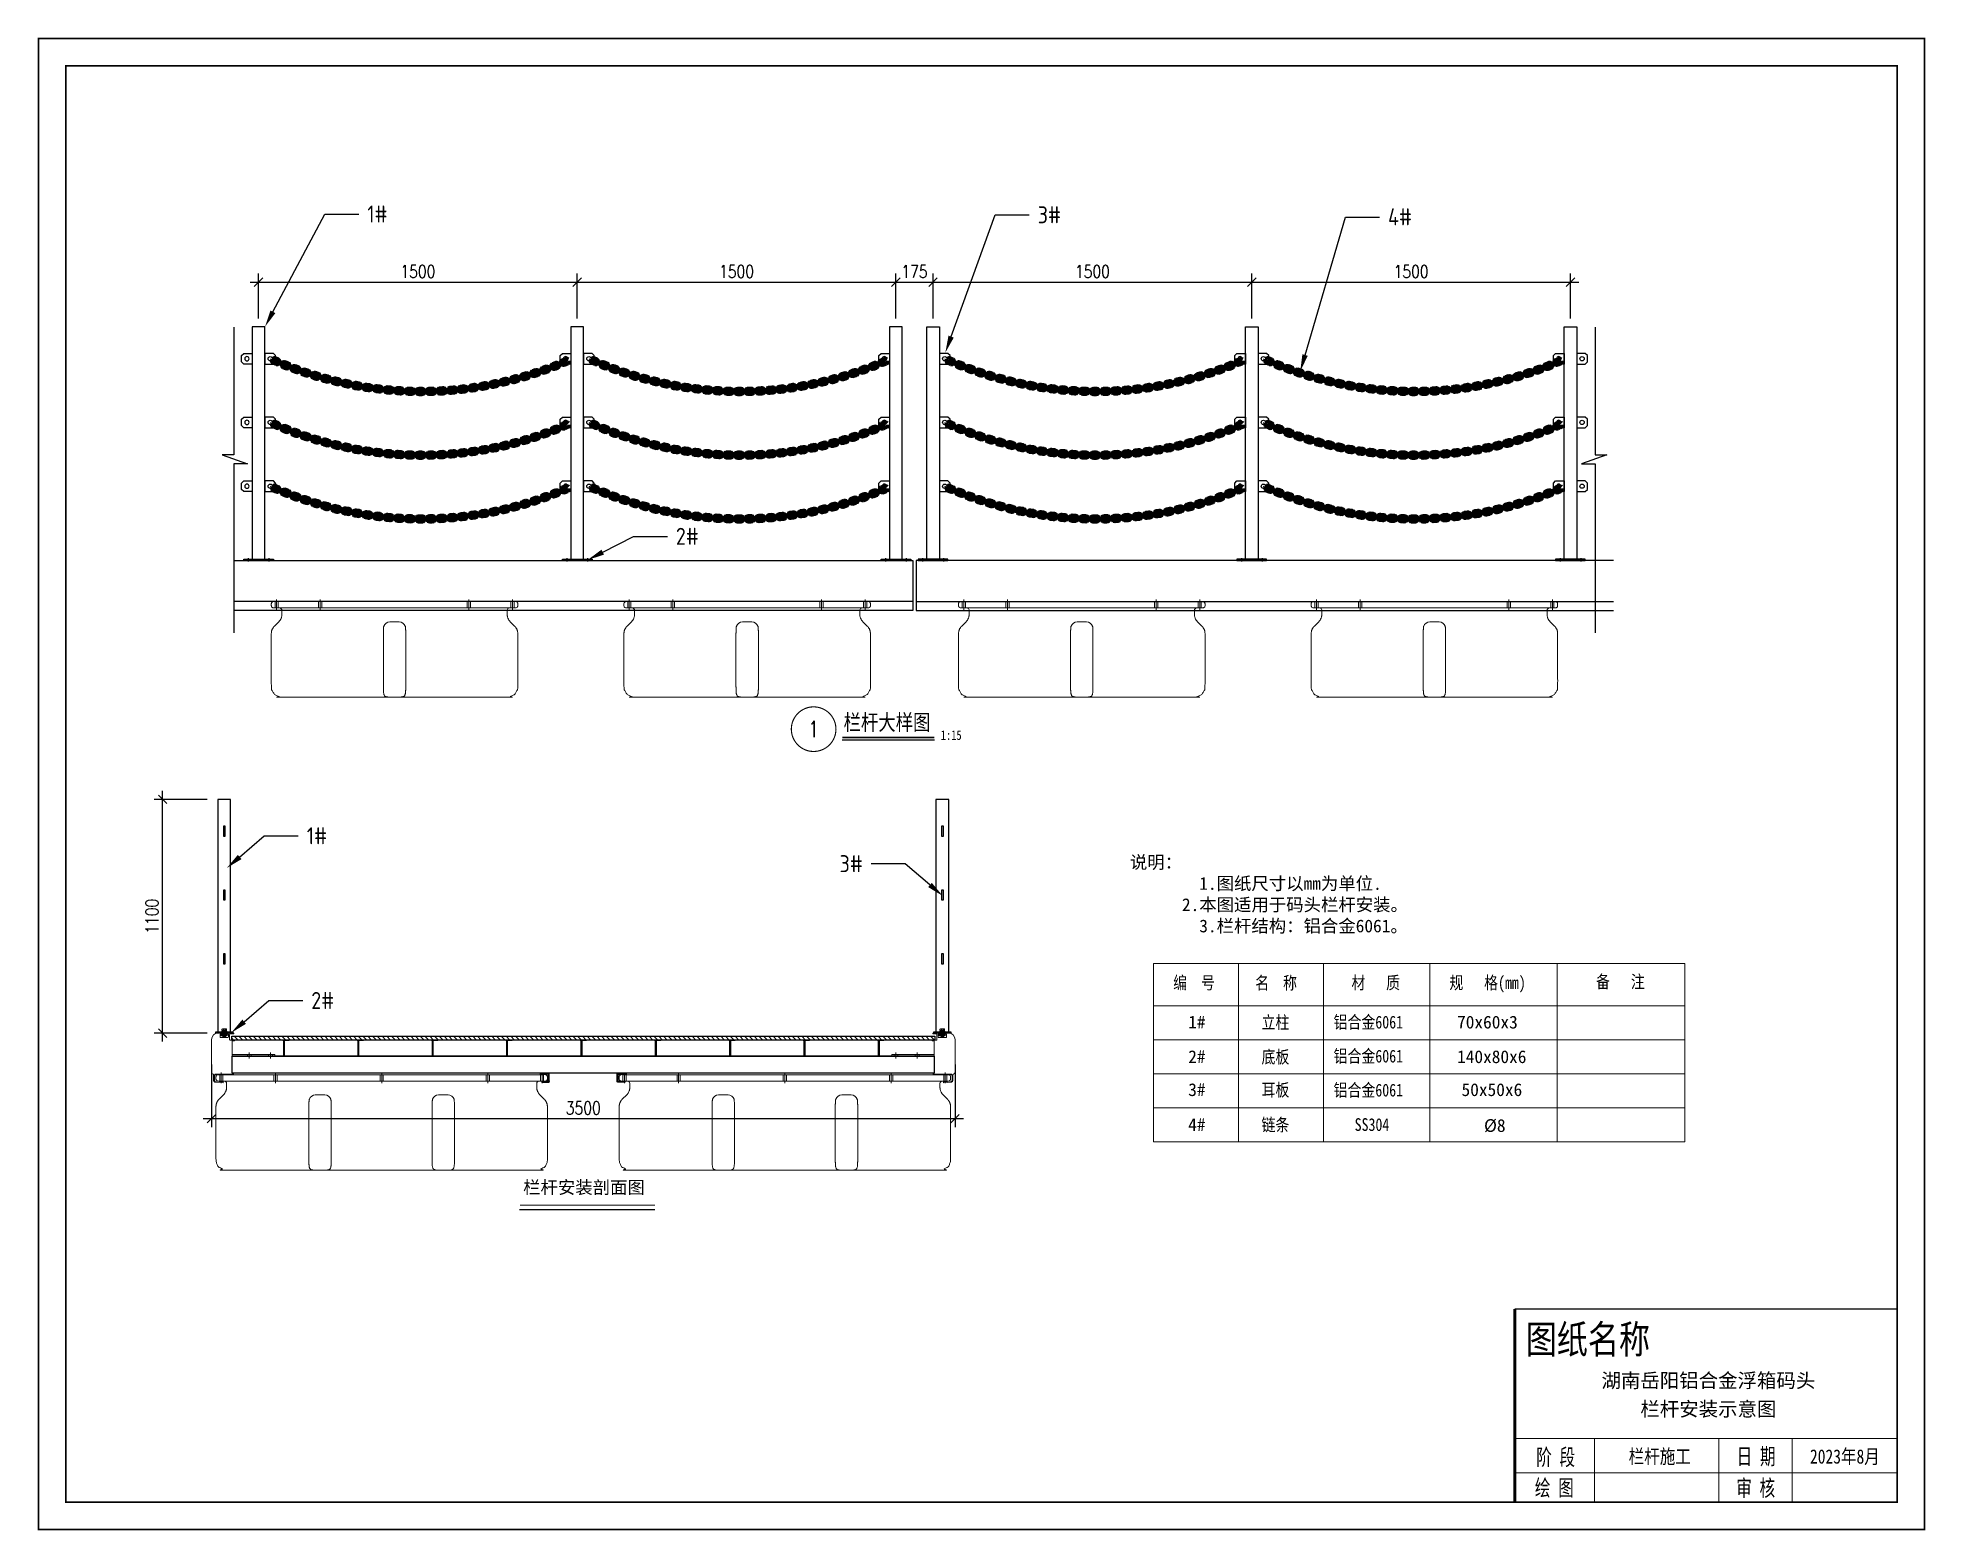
# Model space of a CAD drawing. Extents: x 8796 to 116961, y 24572 to 132726.
# Drawn here: x 16131 to 25016, y 25073 to 32097 of the extents above; entities that cross this region are included whole.
import ezdxf
from ezdxf import colors
from ezdxf.entities.mleader import LeaderData, LeaderLine
from ezdxf.enums import TextEntityAlignment as Align
from ezdxf.math import Vec2, Vec3

# ---------------------------------------------------------------- set-up
doc = ezdxf.new("R2010")
doc.units = 0
doc.header["$LTSCALE"] = 1000
doc.header["$MEASUREMENT"] = 0
doc.linetypes.add('CENTER', pattern=[2, 1.25, -0.25, 0.25, -0.25])
doc.linetypes.add('HIDDEN', pattern=[0.375, 0.25, -0.125])
for name, color, linetype in [('00打印图框 @ 1', 255, 'Continuous'), ('hjh350-1200', 170, 'Continuous'), ('SGIDI_TK_TEXT', 3, 'Continuous'), ('卡槽', 242, 'Continuous'), ('连接端梁', 130, 'Continuous'), ('铝横梁', 220, 'Continuous'), ('铺板', 42, 'Continuous')]:
    doc.layers.add(name, color=color, linetype=linetype)
for name, color, linetype, lineweight in [('CAXA0', 7, 'Continuous', 70), ('screw', 33, 'Continuous', 13), ('主梁', 51, 'Continuous', 9), ('加强板', 140, 'Continuous', 18), ('图框', 7, 'Continuous', 13), ('型材', 7, 'Continuous', 15), ('文本', 3, 'Continuous', 13), ('浮箱', 160, 'Continuous', 20), ('虚线', 8, 'Continuous', 0)]:
    doc.layers.add(name, color=color, linetype=linetype, lineweight=lineweight)
doc.styles.add('Arial', font='')
doc.styles.add('HZTXT', font='txtw.shx', dxfattribs={"width": 0.8, "bigfont": 'hztxtw.shx'})
doc.styles.add('SGIDI-0', font='simhei.ttf', dxfattribs={"width": 0.8})
doc.styles.get("Standard").update_dxf_attribs({"font": 'gbenor.shx', "bigfont": 'gbcbig.shx'})
doc.styles.add('STANDARD0', font='')
doc.styles.add('仿宋', font='simfang.ttf', dxfattribs={"width": 0.7})
doc.styles.add('工程字体', font='', dxfattribs={"width": 0.8})
doc.styles.add('黑体', font='simhei.ttf', dxfattribs={"width": 0.8})
doc.styles.get('Arial').set_extended_font_data('STXihei')
doc.styles.get('STANDARD0').set_extended_font_data('STXihei')
doc.styles.get('工程字体').set_extended_font_data('SimSun')
doc.dimstyles.new('DIM-20', dxfattribs={"dimscale": 20, "dimtxt": 3, "dimasz": 2, "dimexe": 2, "dimexo": 2, "dimgap": 1, "dimtad": 1, "dimdec": 1, "dimdsep": 46, "dimtxsty": 'HZTXT', "dimblk": 'OBLIQUE', "dimcen": 0, "dimdle": 2, "dimclrd": 9, "dimclre": 9, "dimclrt": 6, "dimadec": 1, "dimazin": 0, "dimtfac": 1, "dimtdec": 1, "dimtix": 1, "dimtofl": 0, "dimtmove": 2, "dimatfit": 3, "dimldrblk": 'OBLIQUE', "dimfxl": 0, "dimtolj": 1, "dimtzin": 0, "dimarcsym": 0})

msp = doc.modelspace()

# ---------------------------------------------------------------- texts
at = {"layer": '00打印图框 @ 1', "color": 6, "insert": (18415.8, 26716.76), "char_height": 60, "attachment_point": 1, "style": 'Arial'}
msp.add_mtext_dynamic_manual_height_columns('{\\fSimSun|b0|i0|c134|p2;栏杆安装剖面图}', width=707.1817, gutter_width=7.5, heights=[0], dxfattribs=at)
at = {"layer": 'SGIDI_TK_TEXT', "color": 0, "style": '工程字体', "width": 0.8}
msp.add_text('图纸名称', height=134.154, dxfattribs=at).set_placement((23427.58, 25971.72), align=Align.MIDDLE_CENTER)
at = {"layer": 'SGIDI_TK_TEXT', "color": 7, "style": '仿宋', "width": 0.7}
for s, p in [('阶 段', (23275.91, 25416.97)), ('日 期', (24219.36, 25420.73)), ('绘 图', (23269.68, 25272.74)), ('审 核', (24217.63, 25271.92))]:
    msp.add_text(s, height=76.8, dxfattribs=at).set_placement(p, align=Align.MIDDLE_CENTER)
at = {"layer": 'SGIDI_TK_TEXT', "color": 7, "style": 'SGIDI-0'}
for tag, p in [('湖南岳阳铝合金浮箱码头', (23994.99, 25777.65)), ('栏杆安装示意图', (23994.99, 25643.57))]:
    msp.add_attdef(tag, text='', height=67.08, dxfattribs=at).set_placement(p, align=Align.MIDDLE_CENTER)
at = {"layer": 'SGIDI_TK_TEXT', "color": 7, "style": 'SGIDI-0', "width": 0.8}
for tag, p in [('栏杆施工', (23766.03, 25420.16)), ('2023年8月', (24637.56, 25420.16))]:
    msp.add_attdef(tag, text='建设单位', height=67.077, dxfattribs=at).set_placement(p, align=Align.MIDDLE_CENTER)
at = {"layer": '图框', "insert": (21271.99, 28247.02), "char_height": 60, "attachment_point": 1, "style": 'STANDARD0'}
msp.add_mtext_dynamic_manual_height_columns('{\\fSimSun|b0|i0|c134|p2;说明：\\P        }1.{\\fSimSun|b0|i0|c134|p2;图纸尺寸以}mm{\\fSimSun|b0|i0|c134|p2;为单位}.\\P      2.{\\fSimSun|b0|i0|c134|p2;本图适用于码头栏杆安装。\\P        }3.{\\fSimSun|b0|i0|c134|p2;栏杆结构：铝合金}6061{\\fSimSun|b0|i0|c134|p2;。}', width=2288.2569, gutter_width=3.41, heights=[578.2], dxfattribs=at)
at = {"layer": '文本', "color": 0, "linetype": 'ByBlock', "style": '黑体', "width": 0.8}
for s, p in [('编  号', (21475.83, 27619.89)), ('名  称', (21862.08, 27618.96)), ('材   质', (22314.68, 27619.79)), ('规   格(mm)', (22775.83, 27619.79)), ('备   注', (23466.3, 27624.77)), ('立柱', (21891.62, 27433.54)), ('铝合金6061', (22230.73, 27434.38)), ('底板', (21891.62, 27270.67)), ('铝合金6061', (22230.73, 27274.38)), ('耳板', (21891.62, 27115.52)), ('铝合金6061', (22230.73, 27114.38)), ('链条', (21891.62, 26951.28)), ('SS304', (22329.82, 26952.12))]:
    msp.add_text(s, height=60, dxfattribs=at).set_placement(p)
at = {"layer": '文本', "color": 0, "linetype": 'ByBlock', "style": 'Arial'}
for s, p in [('1#', (21546.38, 27434.47)), ('70x60x3', (22811.94, 27434.38)), ('2#', (21546.38, 27271.6)), ('140x80x6', (22811.94, 27271.51)), ('3#', (21546.38, 27116.45)), ('50x50x6', (22832.96, 27116.36)), ('4#', (21546.38, 26952.21))]:
    msp.add_text(s, height=60, dxfattribs=at).set_placement(p)
at = {"layer": '文本', "color": 0, "linetype": 'ByBlock', "insert": (22938.91, 27007.78), "char_height": 60, "attachment_point": 1, "style": 'Arial'}
msp.add_mtext_dynamic_manual_height_columns('%%C8', width=50.3384, gutter_width=12.5, heights=[0], dxfattribs=at)

# ---------------------------------------------------------------- blocks, each defined once
blk = doc.blocks.new('*U47')
blk.add_line((0, 0), (28.94, 0))
at = {"const_width": 0.5}
blk.add_lwpolyline([(0, 0.75), (28.94, 0.75)], dxfattribs=at)
at = {"style": '工程字体', "width": 0.8, "flags": 8}
blk.add_attdef('1:1', (30.94, 0), '', height=3, dxfattribs=at)
at = {"color": 6}
blk.add_wipeout([(-11.72, 9.81), (-11.13, 10.04), (-10.53, 10.2), (-9.91, 10.31), (-9.29, 10.37), (-8.66, 10.37), (-8.03, 10.31), (-7.41, 10.2), (-6.81, 10.04), (-6.22, 9.81), (-5.65, 9.54), (-5.12, 9.22), (-4.61, 8.85), (-4.13, 8.44), (-3.7, 7.98), (-3.31, 7.49), (-2.96, 6.97), (-2.67, 6.42), (-2.42, 5.84), (-2.22, 5.24), (-2.08, 4.63), (-2, 4.01), (-1.97, 3.38), (-2, 2.75), (-2, 2.75), (-2.08, 2.13), (-2.22, 1.52), (-2.42, 0.92), (-2.67, 0.34), (-2.96, -0.21), (-3.31, -0.74), (-3.7, -1.23), (-4.13, -1.68), (-4.61, -2.09), (-5.12, -2.46), (-5.65, -2.79), (-6.22, -3.06), (-6.81, -3.28), (-7.41, -3.45), (-8.03, -3.56), (-8.66, -3.62), (-9.29, -3.62), (-9.91, -3.56), (-10.53, -3.45), (-11.13, -3.28), (-11.72, -3.06), (-11.72, -3.06), (-12.29, -2.79), (-12.83, -2.46), (-13.34, -2.09), (-13.81, -1.68), (-14.24, -1.23), (-14.63, -0.74), (-14.98, -0.21), (-15.28, 0.34), (-15.53, 0.92), (-15.72, 1.52), (-15.86, 2.13), (-15.94, 2.75), (-15.97, 3.38), (-15.94, 4.01), (-15.86, 4.63), (-15.72, 5.24), (-15.53, 5.84), (-15.28, 6.42), (-14.98, 6.97), (-14.63, 7.49), (-14.24, 7.98), (-13.81, 8.44), (-13.34, 8.85), (-12.83, 9.22), (-12.29, 9.54)], dxfattribs=at)
at = {"color": 6, "lineweight": -3, "const_width": 0.35}
blk.add_lwpolyline([(-15.97, 3.36, 1), (-1.97, 3.36, 1)], format="xyb", close=True, dxfattribs=at)
at = {"style": '工程字体', "width": 0.8}
blk.add_attdef('图名标注', (0.42, 3), '', height=5, dxfattribs=at)
at = {"style": 'HZTXT', "width": 0.766, "flags": 8}
blk.add_attdef('2', text='', height=5, dxfattribs=at).set_placement((-9, 3.38), align=Align.MIDDLE)
blk = doc.blocks.new('单槽主梁')
at = {"layer": '主梁', "color": 3, "linetype": 'ByBlock'}
for p, q in [((34.7, 0), (30, 0)), ((0, -30), (0, -185)), ((35.2, -0.4), (34.8, -0.1)), ((35.9, -0.1), (35.5, -0.4)), ((36.5, -0.4), (36.1, -0.1)), ((37.2, -0.1), (36.8, -0.4)), ((46.7, 0), (37.3, 0)), ((40, -18), (40, -6)), ((41, -5), (48.9, -5)), ((77, -21), (43, -21)), ((47.2, -0.4), (46.8, -0.1)), ((47.9, -0.1), (47.5, -0.4)), ((48.5, -0.4), (48.1, -0.1)), ((49.2, -0.1), (48.8, -0.4)), ((52, 0), (49.3, 0)), ((50.2, -4.5), (52.3, -2.6)), ((52.5, -2.3), (52.5, -0.5)), ((67.5, -0.5), (67.5, -2.3)), ((67.7, -2.6), (69.8, -4.5)), ((70.7, 0), (68, 0)), ((71.2, -0.4), (70.8, -0.1)), ((71.1, -5), (79, -5)), ((71.9, -0.1), (71.5, -0.4)), ((72.5, -0.4), (72.1, -0.1)), ((73.2, -0.1), (72.8, -0.4)), ((82.7, 0), (73.3, 0)), ((80, -6), (80, -18)), ((83.2, -0.4), (82.8, -0.1)), ((83.9, -0.1), (83.5, -0.4)), ((84.5, -0.4), (84.1, -0.1)), ((85.2, -0.1), (84.8, -0.4)), ((85, -30), (85, -6)), ((104.5, 0), (85.3, 0)), ((88, -3), (104.5, -3)), ((107.5, -33), (88, -33)), ((98, -188.4), (98, -38)), ((100, -36), (107.5, -36)), ((105, -2.5), (105, -0.5)), ((108, -35.5), (108, -33.5)), ((10, -196), (10, -223.5)), ((14, -223.5), (14, -196)), ((16.4, -230.5), (54.2, -234)), ((54.5, -230), (16.7, -226.5)), ((17, -193), (102.5, -193)), ((54.8, -233.5), (55, -230.5)), ((97.8, -188.7), (97.9, -188.6)), ((102.5, -189), (98, -189)), ((103, -192.5), (103, -189.5))]:
    blk.add_line(p, q, dxfattribs=at)
for centre, radius, start, end in [((30, -30), 30, 90, 180), ((34.7, -0.2), 0.2, 44.99999, 90), ((35.3, -0.3), 0.2, 224.99999, 315), ((36, -0.2), 0.2, 44.99999, 135.00001), ((36.7, -0.3), 0.2, 224.99999, 315), ((37.3, -0.2), 0.2, 90, 135.00001), ((41, -6), 1, 90, 180), ((43, -18), 3, 180, 270), ((46.7, -0.2), 0.2, 44.99999, 90), ((47.3, -0.3), 0.2, 224.99999, 315), ((48, -0.2), 0.2, 44.99999, 135.00001), ((48.7, -0.3), 0.2, 224.99999, 315), ((48.9, -3), 2, 270, 310.69887), ((49.3, -0.2), 0.2, 90, 135.00001), ((52, -0.5), 0.5, 0, 90), ((52, -2.3), 0.5, 310.69887, 0), ((68, -0.5), 0.5, 90, 180), ((68, -2.3), 0.5, 180, 229.30113), ((71.1, -3), 2, 229.30113, 270), ((70.7, -0.2), 0.2, 44.99999, 90), ((71.3, -0.3), 0.2, 224.99999, 315), ((72, -0.2), 0.2, 44.99999, 135.00001), ((72.7, -0.3), 0.2, 224.99999, 315), ((73.3, -0.2), 0.2, 90, 135.00001), ((77, -18), 3, 270, 360), ((79, -6), 1, 0, 90), ((82.7, -0.2), 0.2, 44.99999, 90), ((83.3, -0.3), 0.2, 224.99999, 315), ((84, -0.2), 0.2, 44.99999, 135.00001), ((84.7, -0.3), 0.2, 224.99999, 315), ((88, -6), 3, 90, 180), ((88, -30), 3, 180, 270), ((85.3, -0.2), 0.2, 90, 135.00001), ((100, -38), 2, 90, 180), ((104.5, -0.5), 0.5, 360, 90), ((104.5, -2.5), 0.5, 270, 0), ((107.5, -33.5), 0.5, 0, 90), ((107.5, -35.5), 0.5, 270, 0), ((8, -185), 8, 180, 264.78409), ((7, -196), 3, 0, 84.78409), ((17, -223.5), 7, 180, 264.71645), ((17, -196), 3, 90, 180), ((17, -223.5), 3, 180, 264.71577), ((54.3, -233.5), 0.5, 264.71645, 355.71085), ((54.5, -230.5), 0.5, 355.71085, 84.71577), ((98, -188.8), 0.2, 135, 270), ((97.8, -188.4), 0.2, 315, 0), ((102.5, -189.5), 0.5, 0, 90), ((102.5, -192.5), 0.5, 270, 360)]:
    blk.add_arc(centre, radius, start, end, dxfattribs=at)
blk = doc.blocks.new('*U54')
at = {"layer": '加强板'}
blk.add_lwpolyline([(100, 4), (-100, 4), (-100, -4), (100, -4)], close=True, dxfattribs=at)
at = {"layer": '虚线', "color": 1, "ltscale": 0.2}
for points in [[(-29, 4), (-29, -4)], [(-20, 14), (-20, -14)], [(-11, 4), (-11, -4)], [(71, 4), (71, -4)], [(80, 14), (80, -14)], [(89, 4), (89, -4)]]:
    blk.add_lwpolyline(points, dxfattribs=at)
blk = doc.blocks.new('*U55')
at = {"color": 0, "linetype": 'ByBlock', "lineweight": -2, "transparency": 16777216}
blk.add_blockref('*U54', (0, 0), dxfattribs=at)
blk = doc.blocks.new('*U56')
at = {"layer": '加强板'}
blk.add_lwpolyline([(100, 4), (-100, 4), (-100, -4), (100, -4)], close=True, dxfattribs=at)
at = {"layer": '虚线', "color": 1, "ltscale": 0.2}
for points in [[(-29, 4), (-29, -4)], [(-20, 14), (-20, -14)], [(-11, 4), (-11, -4)], [(71, 4), (71, -4)], [(80, 14), (80, -14)], [(89, 4), (89, -4)]]:
    blk.add_lwpolyline(points, dxfattribs=at)
blk = doc.blocks.new('*U57')
at = {"color": 0, "linetype": 'ByBlock', "lineweight": -2, "transparency": 16777216}
blk.add_blockref('*U56', (0, 0), dxfattribs=at)
blk = doc.blocks.new('*U58')
blk.add_lwpolyline([(-15, -37, 0.414214), (-14, -38, -0.414214), (-15, -37), (-15, -36.5, -0.414214), (-14, -35.5), (-12, -35.5, 0.414214), (-10, -33.5), (-10, 33.5, 0.414214), (-12, 35.5), (-14, 35.5, -0.414214), (-15, 36.5), (-15, 37, -0.414214), (-14, 38), (14, 38, -0.414214), (15, 37), (15, 36.5, -0.414214), (14, 35.5), (-5.5, 35.5, 0.414214), (-7.5, 33.5), (-7.5, -33.5, 0.414214), (-5.5, -35.5), (14, -35.5, -0.414214), (15, -36.5), (15, -37, -0.414214), (14, -38), (-14, -38)], format="xyb")
blk = doc.blocks.new('*U59')
at = {"color": 0, "linetype": 'ByBlock', "lineweight": -2, "transparency": 16777216}
for p in [(0, 0), (350, 0), (700, 0), (1050, 0), (1400, 0), (1750, 0), (2100, 0), (2450, 0), (2800, 0)]:
    blk.add_blockref('*U58', p, dxfattribs=at)
blk = doc.blocks.new('kacao')
at = {"layer": '卡槽', "color": 22}
for p, q in [((793785, 245580, 0), (793785, 245576, 0)), ((793867, 245582, 0), (793787, 245582, 0)), ((793869, 245502, 0), (793869, 245580, 0)), ((793857, 245574, 0), (793787, 245574, 0)), ((793799, 245500, 0), (793800, 245495, 0)), ((793801, 245502, 0), (793858, 245507, 0)), ((793801, 245494, 0), (793868, 245500, 0)), ((793861, 245511, 0), (793861, 245570, 0))]:
    blk.add_line(p, q, dxfattribs=at)
for centre, radius, start, end in [((793787, 245580, 0), 2, 90, 180), ((793867, 245580, 0), 2, 0, 90), ((793787, 245576, 0), 2, 180, 270), ((793801, 245500, 0), 2, 94.9598, 184.0213), ((793801, 245495, 0), 1, 184.2892, 275.2835), ((793857, 245570, 0), 4, 0, 90), ((793857, 245511, 0), 4, 274.9598, 0), ((793867, 245502, 0), 2, 275.2835, 0)]:
    blk.add_arc(centre, radius, start, end, dxfattribs=at)
blk = doc.blocks.new('*U50')
at = {"color": 7, "xscale": 0.5, "yscale": 0.5, "zscale": 0.5}
blk.add_blockref('kacao', (-396913.7, -122769.2, 0), dxfattribs=at)
blk = doc.blocks.new('*U51')
at = {"color": 0, "linetype": 'ByBlock', "lineweight": -2, "transparency": 16777216}
blk.add_blockref('*U50', (0, 0), dxfattribs=at)
blk = doc.blocks.new('*U52')
at = {"color": 7, "xscale": 0.5, "yscale": 0.5, "zscale": 0.5}
blk.add_blockref('kacao', (-396913.7, -122769.2, 0), dxfattribs=at)
blk = doc.blocks.new('*U53')
at = {"color": 0, "linetype": 'ByBlock', "lineweight": -2, "transparency": 16777216}
blk.add_blockref('*U52', (0, 0), dxfattribs=at)
blk = doc.blocks.new('1560x1160x450B')
at = {"layer": '浮箱', "color": 1, "linetype": 'HIDDEN', "ltscale": 9.144}
for p, q in [((17.5, 420), (17.5, 450)), ((32.5, 420), (32.5, 450)), ((272.5, 420), (272.5, 450)), ((287.5, 420), (287.5, 450)), ((772.5, 420), (772.5, 450)), ((787.5, 420), (787.5, 450)), ((1272.5, 420), (1272.5, 450)), ((1287.5, 420), (1287.5, 450)), ((1527.5, 420), (1527.5, 450)), ((1542.5, 420), (1542.5, 450))]:
    blk.add_line(p, q, dxfattribs=at)
at = {"layer": '浮箱', "color": 1, "linetype": 'CENTER', "ltscale": 6.096}
for p, q in [((25, 410), (25, 460)), ((280, 410), (280, 460)), ((780, 410), (780, 460)), ((1280, 410), (1280, 460)), ((1535, 410), (1535, 460))]:
    blk.add_line(p, q, dxfattribs=at)
at = {"layer": '浮箱', "color": 180, "linetype": 'Continuous'}
for p, q in [((50, 390.7), (50, 408)), ((1510, 408), (1510, 390.7)), ((14.6, 334.6), (35.4, 355.4)), ((437.3, 50), (437.3, 299.3)), ((542.7, 299.3), (542.7, 50)), ((1017.3, 299.3), (1017.3, 50)), ((1122.7, 50), (1122.7, 299.3)), ((1524.6, 355.4), (1545.4, 334.6)), ((512.3, 0.5), (467.7, 0.5)), ((1047.7, 0.5), (1092.3, 0.5))]:
    blk.add_line(p, q, dxfattribs=at)
for points in [[(540.5, 334.6, 0.31539), (512.3, 354.4), (467.7, 354.4, 0.31539), (439.5, 334.6)], [(1120.5, 334.6, 0.31539), (1092.3, 354.4), (1047.7, 354.4, 0.31539), (1019.5, 334.6)]]:
    blk.add_lwpolyline(points, format="xyb", dxfattribs=at)
for centre, start, end in [((38, 408), 0, 90), ((1522, 408), 90, 180)]:
    blk.add_arc(centre, 12, start, end, dxfattribs=at)
for points, weights, knots in [([(10, 450), (0, 450), (0, 440), (0, 435), (0, 430), (0, 420), (10, 420), (24, 420), (38, 420), (780, 420), (1522, 420), (1536, 420), (1550, 420), (1560, 420), (1560, 430), (1560, 435), (1560, 440), (1560, 450), (1550, 450), (1530, 450), (1510, 450), (780, 450), (50, 450), (30, 450), (10, 450)], [1, 0.707106781187, 1, 1, 1, 0.707106781187, 1, 1, 1, 1, 1, 1, 1, 0.707106781187, 1, 1, 1, 0.707106781187, 1, 1, 1, 1, 1, 1, 1], [0, 0, 0, 1.570796, 1.570796, 2.570796, 2.570796, 4.141593, 4.141593, 5.141593, 5.141593, 6.141593, 6.141593, 7.141593, 7.141593, 8.712389, 8.712389, 9.712389, 9.712389, 11.283185, 11.283185, 12.283185, 12.283185, 13.283185, 13.283185, 14.283185, 14.283185, 14.283185]), ([(1545.4, 334.6), (1560, 320), (1560, 299.3), (1560, 174.6), (1560, 50), (1560, 0), (1510, 0), (780, 0), (50, 0), (0, 0), (0, 50), (0, 174.6), (0, 299.3), (0, 320), (14.6, 334.6)], [1, 0.923879532511, 1, 1, 1, 0.707106781187, 1, 1, 1, 0.707106781187, 1, 1, 1, 0.923879532511, 1], [0, 0, 0, 0.785398, 0.785398, 1.785398, 1.785398, 3.356194, 3.356194, 4.356194, 4.356194, 5.926991, 5.926991, 6.926991, 6.926991, 7.712389, 7.712389, 7.712389])]:
    blk.add_rational_spline(points, weights, degree=2, knots=knots, dxfattribs=at)
for points, knots in [([(35.4, 355.4), (36.1, 356.1), (37.6, 357.7), (39.7, 360.2), (42.7, 364.4), (45.5, 369.5), (47.9, 376), (49, 380.3), (49.6, 384.1), (49.9, 387.4), (50, 389.6), (50, 390.7)], [0, 0, 0, 0, 0.111111, 0.215175, 0.312349, 0.577796, 0.694932, 0.801882, 0.869831, 0.935528, 1, 1, 1, 1]), ([(1510, 390.7), (1510, 389.9), (1510, 388.2), (1510.2, 385.8), (1510.5, 383.3), (1511.1, 380.1), (1512.1, 376), (1514.5, 369.5), (1517.6, 363.9), (1521.4, 358.8), (1523.5, 356.5), (1524.6, 355.4)], [0, 0, 0, 0, 0.048299, 0.097136, 0.146958, 0.198184, 0.305132, 0.422267, 0.687709, 0.836011, 1, 1, 1, 1]), ([(437.3, 299.3), (437.3, 300.4), (437.3, 302.6), (437.3, 305.9), (437.4, 309.2), (437.5, 312.4), (437.6, 315.6), (437.8, 318.8), (437.9, 321.9), (438, 323.9), (438.1, 324.9), (438.2, 325.8), (438.3, 327.6), (438.6, 330.1), (439, 332.4), (439.3, 333.9), (439.5, 334.6)], [0, 0, 0, 0, 0.122219, 0.245218, 0.369005, 0.493587, 0.61897, 0.745163, 0.87217, 1, 1, 1, 1.259247, 1.499984, 1.755295, 2, 2, 2, 2]), ([(540.5, 334.6), (540.7, 333.9), (541, 332.4), (541.4, 330.1), (541.7, 327.6), (541.8, 325.8), (541.9, 324.9), (542, 323.9), (542.1, 321.9), (542.2, 318.8), (542.4, 315.6), (542.5, 312.4), (542.6, 309.2), (542.7, 305.9), (542.7, 302.6), (542.7, 300.4), (542.7, 299.3)], [0, 0, 0, 0, 0.244698, 0.500016, 0.740745, 1, 1, 1, 1.12783, 1.254837, 1.38103, 1.506413, 1.630995, 1.754782, 1.877781, 2, 2, 2, 2]), ([(1018.1, 324.9), (1018.2, 325.3), (1018.2, 325.7), (1018.4, 327.3), (1018.6, 328.4), (1018.8, 330.4), (1018.9, 331.2), (1019.2, 332.8), (1019.3, 333.5), (1019.5, 334.4), (1019.5, 334.5), (1019.5, 334.6)], [0, 0, 0, 0, 0.119872, 0.119872, 0.452513, 0.452513, 0.705713, 0.705713, 0.958918, 0.958918, 1, 1, 1, 1]), ([(1120.5, 334.6), (1120.5, 334.5), (1120.5, 334.4), (1120.6, 334.1), (1120.6, 333.9), (1120.8, 332.9), (1120.9, 332.1), (1121.2, 330.4), (1121.3, 329.6), (1121.5, 327.9), (1121.6, 327), (1121.8, 325.7), (1121.8, 325.3), (1121.9, 324.9), (1122.4, 317.2), (1122.7, 308.3), (1122.7, 299.3)], [0, 0, 0, 0, 0.041281, 0.041281, 0.10828, 0.10828, 0.373676, 0.373676, 0.626898, 0.626898, 0.880119, 0.880119, 1, 1, 1, 2, 2, 2, 2]), ([(467.7, 0.5), (467.1, 0.5), (465.9, 0.5), (464, 0.6), (462.2, 0.6), (459.9, 0.7), (457.1, 1), (453, 1.5), (448.6, 2.7), (444.6, 5.1), (441.7, 8.5), (439.9, 12.8), (438.7, 18.1), (438.3, 22.2), (438.1, 24.4), (438, 25.4), (437.9, 27.4), (437.8, 30.5), (437.6, 33.7), (437.5, 36.9), (437.4, 40.1), (437.3, 43.4), (437.3, 46.7), (437.3, 48.9), (437.3, 50)], [0, 0, 0, 0, 0.031209, 0.062393, 0.093792, 0.12564, 0.187504, 0.251378, 0.371495, 0.500802, 0.620125, 0.750264, 0.867177, 1, 1, 1, 1.12783, 1.254837, 1.38103, 1.506413, 1.630995, 1.754782, 1.877781, 2, 2, 2, 2]), ([(542.7, 50), (542.7, 48.9), (542.7, 46.7), (542.7, 43.4), (542.6, 40.1), (542.5, 36.9), (542.4, 33.7), (542.2, 30.5), (542.1, 27.4), (542, 25.4), (541.9, 24.4), (541.8, 23.5), (541.7, 21.7), (541.4, 19.2), (541, 17), (540.6, 15), (539.8, 12), (538.3, 8.5), (535.4, 5.1), (531.4, 2.7), (527, 1.5), (522.9, 1), (519.5, 0.7), (516, 0.5), (513.5, 0.5), (512.3, 0.5)], [0, 0, 0, 0, 0.122219, 0.245218, 0.369005, 0.493587, 0.61897, 0.745163, 0.87217, 1, 1, 1, 1.055187, 1.107762, 1.157763, 1.205231, 1.250218, 1.380384, 1.499766, 1.628925, 1.748948, 1.812136, 1.874399, 1.938073, 2, 2, 2, 2]), ([(1017.3, 50), (1017.3, 41), (1017.6, 32.1), (1018.1, 24.4), (1018.3, 21.9), (1018.5, 19.6), (1018.9, 17.5), (1018.9, 17.5), (1018.9, 17.5)], [0, 0, 0, 0, 1, 1, 1, 1.999997, 1.999997, 2, 2, 2, 2]), ([(1022.9, 7.2), (1022.7, 7.6), (1022.2, 8.2), (1021.6, 9.3), (1021, 10.5), (1020.6, 11.3), (1020.4, 11.7), (1019.8, 13.4), (1019.3, 15.4), (1018.9, 17.5)], [0, 0, 0, 0, 0.249908, 0.499532, 0.738356, 1, 1, 1, 2, 2, 2, 2]), ([(1026.4, 4.1), (1026.4, 4.1), (1026.3, 4.1), (1026.2, 4.2), (1026.2, 4.2), (1026, 4.3), (1025.7, 4.4), (1025.1, 4.8), (1024.3, 5.4), (1023.6, 6.1), (1023.2, 6.7), (1023, 7.1), (1022.9, 7.2)], [0, 0, 0, 0, 0.024935, 0.039896, 0.054878, 0.062416, 0.125127, 0.250097, 0.499405, 0.750001, 0.875028, 1, 1, 1, 1]), ([(1047.7, 0.5), (1047.6, 0.5), (1047.5, 0.5), (1045.6, 0.5), (1043.9, 0.6), (1042, 0.6), (1041.9, 0.6), (1041.8, 0.6), (1040.8, 0.7), (1038.9, 0.8), (1037, 1), (1036.1, 1.1), (1034.3, 1.4), (1032.6, 1.7), (1030.9, 2.1)], [0, 0, 0, 0, 0.054271, 0.054271, 0.93831, 0.93831, 1, 1, 1, 1.50475, 2, 2, 2, 3, 3, 3, 3]), ([(1109.1, 2.2), (1110.8, 2.6), (1112.3, 3.3), (1113.6, 4.1), (1114.9, 4.9), (1116.1, 6), (1117.1, 7.3), (1117.1, 7.3), (1117.1, 7.3)], [0, 0, 0, 0, 1, 1, 1, 1.999996, 1.999996, 2, 2, 2, 2]), ([(1119.6, 11.7), (1119.2, 10.9), (1118.5, 9.3), (1117.6, 7.9), (1117.1, 7.3)], [0, 0, 0, 0, 0.510031, 1, 1, 1, 1]), ([(1121.9, 24.4), (1121.6, 22), (1121.4, 19.7), (1121.1, 17.6), (1120.7, 15.4), (1120.2, 13.5), (1119.6, 11.7)], [0, 0, 0, 0, 1, 1, 1, 2, 2, 2, 2])]:
    blk.add_open_spline(points, degree=3, knots=knots, dxfattribs=at)
for points in [[(1018.1, 324.9), (1017.6, 317.2), (1017.3, 308.3), (1017.3, 299.3)], [(1026.4, 4.1), (1027.8, 3.3), (1029.3, 2.6), (1030.9, 2.1)], [(1103.9, 1.1), (1100.2, 0.8), (1096.3, 0.6), (1092.3, 0.5)], [(1109.1, 2.2), (1107.5, 1.7), (1105.7, 1.4), (1103.9, 1.1)], [(1121.9, 24.4), (1122.4, 32.1), (1122.7, 41), (1122.7, 50)]]:
    blk.add_open_spline(points, degree=3, dxfattribs=at)
blk = doc.blocks.new('hgbdfh')
at = {"layer": '铺板'}
h = blk.add_hatch(dxfattribs=at)
h.set_pattern_fill('ANSI31', color=234, scale=5, angle=90, style=0)
h.set_pattern_definition([(135, (784932.816, 47650.25), (-11.2253202, -11.2253202), [])])
h.paths.add_polyline_path([(898919.7, 97512.8), (902229.7, 97512.8), (902229.7, 97494.8), (898919.7, 97494.8)])
blk.add_line((902226.7, 97418.8), (898922.7, 97418.8))
at = {"layer": '铝横梁'}
blk.add_lwpolyline([(902226.7, 97338.8), (898922.7, 97338.8), (898922.7, 97418.8), (902226.7, 97418.8)], close=True, dxfattribs=at)
at = {"layer": '铺板', "color": 234}
blk.add_lwpolyline([(898919.7, 97512.8), (902229.7, 97512.8), (902229.7, 97494.8), (898919.7, 97494.8)], close=True, dxfattribs=at)
at = {"color": 7}
for name, p in [('*U59', (899174.7, 97456.8)), ('*U55', (899022.7, 97422.8)), ('*U51', (900393.7, 97316.8))]:
    blk.add_blockref(name, p, dxfattribs=at)
at = {"color": 7, "extrusion": (0, 0, -1), "zscale": -1}
for name, p in [('*U57', (-902126.7, 97422.8)), ('*U53', (-900755.7, 97316.8))]:
    blk.add_blockref(name, p, dxfattribs=at)
at = {"layer": '型材', "color": 2, "lineweight": 100, "transparency": 33554661}
blk.add_blockref('单槽主梁', (898824.7, 97527.8), dxfattribs=at)
at = {"layer": '型材', "color": 2, "lineweight": 100, "transparency": 33554661, "xscale": -1}
blk.add_blockref('单槽主梁', (902324.7, 97527.8), dxfattribs=at)
at = {"layer": '浮箱'}
blk.add_blockref('1560x1160x450B', (898845.7, 96882.2), dxfattribs=at)
at = {"layer": '浮箱', "xscale": -1}
blk.add_blockref('1560x1160x450B', (902303.7, 96882.2), dxfattribs=at)
blk = doc.blocks.new('*U63')
blk.add_lwpolyline([(-25, 25), (-25, -25), (15, -25), (25, -15), (25, 15), (15, 25), (-25, 25)])
blk.add_circle((0, 0), 10)
blk = doc.blocks.new('*U64')
at = {"color": 0, "linetype": 'ByBlock', "lineweight": -2, "transparency": 16777216}
for p in [(0, 600), (0, 300), (0, 0)]:
    blk.add_blockref('*U63', p, dxfattribs=at)
blk = doc.blocks.new('*U61')
blk.add_lwpolyline([(-25, 25), (-25, -25), (15, -25), (25, -15), (25, 15), (15, 25), (-25, 25)])
blk.add_circle((0, 0), 10)
blk = doc.blocks.new('*U62')
at = {"color": 0, "linetype": 'ByBlock', "lineweight": -2, "transparency": 16777216}
for p in [(0, 600), (0, 300), (0, 0)]:
    blk.add_blockref('*U61', p, dxfattribs=at)
blk = doc.blocks.new('LG-LZ')
at = {"color": 7}
for points in [[(1136941, 2514483.9), (1137081, 2514483.9), (1137081, 2514477.9), (1136941, 2514477.9), (1136941, 2514483.9)], [(1136955, 2514483.9), (1136955, 2514477.9)], [(1136962, 2514488.9), (1136962, 2514472.9)], [(1136969, 2514483.9), (1136969, 2514477.9)], [(1137053, 2514483.9), (1137053, 2514477.9)], [(1137060, 2514488.9), (1137060, 2514472.9)], [(1137067, 2514483.9), (1137067, 2514477.9)]]:
    blk.add_lwpolyline(points, dxfattribs=at)
at = {"layer": 'hjh350-1200', "color": 6}
blk.add_lwpolyline([(1137041, 2515577.9), (1136981, 2515577.9), (1136981, 2514483.9), (1137041, 2514483.9)], close=True, dxfattribs=at)
at = {"xscale": -1}
blk.add_blockref('*U62', (1136956, 2514827.9), dxfattribs=at)
blk.add_blockref('*U64', (1137066, 2514827.9))
blk = doc.blocks.new('*U375')
at = {"layer": 'CAXA0'}
for p, q in [((22.9, 13.8), (36.3, 14)), ((36.4, 6), (23.1, 5.8)), ((72.4, 15.8), (85.7, 16.6)), ((86.1, 8.6), (72.8, 7.8)), ((36.6, -4.6), (23.2, -4.8)), ((36.7, -12.6), (23.4, -12.8)), ((86.7, -2.1), (73.4, -2.8)), ((87.1, -10.1), (73.8, -10.8))]:
    blk.add_line(p, q, dxfattribs=at)
blk.add_lwpolyline([(71.5, 6.4), (39.6, 4.7, 1), (39.8, -3.3), (72, -1.6, 1), (71.5, 6.4)], format="xyb", dxfattribs=at)
for centre, radius, start, end in [((23.2, 0.5), 13.3, 90.91878, 163.46117), ((23.2, 0.5), 5.33, 90.91878, 132.3284), ((36.5, 0.7), 13.3, 19.62431, 90.91878), ((36.5, 0.7), 13.3, 19.62431, 90.91877), ((36.5, 0.7), 5.33, 49.50915, 90.91877), ((36.5, 0.7), 5.33, 49.50915, 90.91878), ((73.1, 2.5), 13.3, 93.16062, 165.70302), ((73.1, 2.5), 5.33, 93.16062, 134.57024), ((86.4, 3.3), 13.3, 20.61823, 93.16062), ((86.4, 3.3), 13.3, 20.61823, 93.16062), ((86.4, 3.3), 5.33, 51.751, 93.16062), ((86.4, 3.3), 5.33, 51.751, 93.16062), ((23.2, 0.5), 13.3, 198.37638, 270.91877), ((23.2, 0.5), 5.33, 229.50915, 270.91878), ((36.5, 0.7), 5.33, 270.91878, 312.3284), ((36.5, 0.7), 5.33, 270.91878, 312.3284), ((36.5, 0.7), 13.3, 270.91878, 344.71087), ((36.5, 0.7), 13.3, 270.91878, 344.71087), ((73.1, 2.5), 13.3, 200.61823, 273.16062), ((73.1, 2.5), 5.33, 231.751, 273.16063), ((86.4, 3.3), 5.33, 273.16062, 314.57025), ((86.4, 3.3), 5.33, 273.16062, 314.57025), ((86.4, 3.3), 13.3, 273.16062, 345.70302), ((86.4, 3.3), 13.3, 273.16062, 345.70302)]:
    blk.add_arc(centre, radius, start, end, dxfattribs=at)
blk = doc.blocks.new('*U376')
at = {"color": 0, "linetype": 'ByBlock', "lineweight": -2, "transparency": 16777216}
for p, rotation in [((1133087.5, 2514792.3), 337.3196608943006), ((1133133.9, 2514773.7), 338.9924107143205), ((1133180.8, 2514756.4), 340.6651605343401), ((1134213.9, 2514724.5), 15.79290675475594), ((1134261.9, 2514738.8), 17.46565657477529), ((1134309.3, 2514754.5), 19.13840639479485), ((1134356.3, 2514771.6), 20.8111562148144), ((1134402.8, 2514790), 22.48390603483395), ((1133228.2, 2514740.6), 342.3379103543596), ((1133276.1, 2514726.1), 344.0106601743796), ((1133324.3, 2514713), 345.6834099943995), ((1133373, 2514701.4), 347.3561598144195), ((1133421.9, 2514691.1), 349.0289096344392), ((1133471.1, 2514682.3), 350.701659454459), ((1133520.6, 2514675), 352.374409274479), ((1133570.2, 2514669.1), 354.047159094499), ((1133620, 2514664.6), 355.7199089145188), ((1133669.9, 2514661.6), 357.3926587345386), ((1133769.9, 2514660), 0.7381583745778378), ((1133819.9, 2514661.3), 2.410908194597671), ((1133869.8, 2514664.2), 4.083658014617702), ((1133919.6, 2514668.5), 5.756407834637476), ((1133969.3, 2514674.2), 7.429157654657272), ((1134018.8, 2514681.4), 9.101907474677274), ((1134068, 2514690), 10.77465729469707), ((1134117, 2514700.1), 12.44740711471662), ((1134165.6, 2514711.6), 14.12015693473617), ((1133719.9, 2514660.1), 359.0654085545586)]:
    blk.add_blockref('*U375', p, dxfattribs=dict(at, rotation=rotation))
blk = doc.blocks.new('*U379')
at = {"layer": 'CAXA0'}
for p, q in [((22.9, 13.8), (36.3, 14)), ((36.4, 6), (23.1, 5.8)), ((72.4, 15.8), (85.7, 16.6)), ((86.1, 8.6), (72.8, 7.8)), ((36.6, -4.6), (23.2, -4.8)), ((36.7, -12.6), (23.4, -12.8)), ((86.7, -2.1), (73.4, -2.8)), ((87.1, -10.1), (73.8, -10.8))]:
    blk.add_line(p, q, dxfattribs=at)
blk.add_lwpolyline([(71.5, 6.4), (39.6, 4.7, 1), (39.8, -3.3), (72, -1.6, 1), (71.5, 6.4)], format="xyb", dxfattribs=at)
for centre, radius, start, end in [((23.2, 0.5), 13.3, 90.91878, 163.46117), ((23.2, 0.5), 5.33, 90.91878, 132.3284), ((36.5, 0.7), 13.3, 19.62431, 90.91878), ((36.5, 0.7), 13.3, 19.62431, 90.91877), ((36.5, 0.7), 5.33, 49.50915, 90.91877), ((36.5, 0.7), 5.33, 49.50915, 90.91878), ((73.1, 2.5), 13.3, 93.16062, 165.70302), ((73.1, 2.5), 5.33, 93.16062, 134.57024), ((86.4, 3.3), 13.3, 20.61823, 93.16062), ((86.4, 3.3), 13.3, 20.61823, 93.16062), ((86.4, 3.3), 5.33, 51.751, 93.16062), ((86.4, 3.3), 5.33, 51.751, 93.16062), ((23.2, 0.5), 13.3, 198.37638, 270.91877), ((23.2, 0.5), 5.33, 229.50915, 270.91878), ((36.5, 0.7), 5.33, 270.91878, 312.3284), ((36.5, 0.7), 5.33, 270.91878, 312.3284), ((36.5, 0.7), 13.3, 270.91878, 344.71087), ((36.5, 0.7), 13.3, 270.91878, 344.71087), ((73.1, 2.5), 13.3, 200.61823, 273.16062), ((73.1, 2.5), 5.33, 231.751, 273.16063), ((86.4, 3.3), 5.33, 273.16062, 314.57025), ((86.4, 3.3), 5.33, 273.16062, 314.57025), ((86.4, 3.3), 13.3, 273.16062, 345.70302), ((86.4, 3.3), 13.3, 273.16062, 345.70302)]:
    blk.add_arc(centre, radius, start, end, dxfattribs=at)
blk = doc.blocks.new('*U380')
at = {"color": 0, "linetype": 'ByBlock', "lineweight": -2, "transparency": 16777216}
for p, rotation in [((1133087.5, 2514792.3), 337.3328809634602), ((1133133.9, 2514773.7), 339.0036677056019), ((1133180.8, 2514756.4), 340.6744544477436), ((1134214, 2514724.3), 15.76097603272291), ((1134261.9, 2514738.6), 17.43176277486454), ((1134309.4, 2514754.2), 19.10254951700604), ((1134356.4, 2514771.3), 20.77333625914769), ((1134402.9, 2514789.7), 22.44412300128936), ((1133228.2, 2514740.6), 342.3452411898857), ((1133276.1, 2514726.1), 344.0160279320277), ((1133324.4, 2514713.1), 345.6868146741697), ((1133373, 2514701.4), 347.3576014163115), ((1133421.9, 2514691.2), 349.0283881584534), ((1133471.1, 2514682.4), 350.6991749005951), ((1133520.6, 2514675), 352.3699616427371), ((1133570.2, 2514669.1), 354.0407483848791), ((1133620, 2514664.6), 355.711535127021), ((1133669.9, 2514661.6), 357.3823218691628), ((1133769.9, 2514660), 0.7238953534464116), ((1133819.9, 2514661.3), 2.394682095588288), ((1133869.8, 2514664.1), 4.065468837730066), ((1133919.6, 2514668.4), 5.736255579871536), ((1133969.3, 2514674.1), 7.407042322013218), ((1134018.8, 2514681.3), 9.077829064155344), ((1134068, 2514689.9), 10.74861580629766), ((1134117, 2514700), 12.41940254843954), ((1134165.7, 2514711.4), 14.09018929058124), ((1133719.9, 2514660.1), 359.0531086113044)]:
    blk.add_blockref('*U379', p, dxfattribs=dict(at, rotation=rotation))
blk = doc.blocks.new('*U381')
at = {"layer": 'CAXA0'}
for p, q in [((22.9, 13.8), (36.3, 14)), ((36.4, 6), (23.1, 5.8)), ((72.4, 15.8), (85.7, 16.6)), ((86.1, 8.6), (72.8, 7.8)), ((36.6, -4.6), (23.2, -4.8)), ((36.7, -12.6), (23.4, -12.8)), ((86.7, -2.1), (73.4, -2.8)), ((87.1, -10.1), (73.8, -10.8))]:
    blk.add_line(p, q, dxfattribs=at)
blk.add_lwpolyline([(71.5, 6.4), (39.6, 4.7, 1), (39.8, -3.3), (72, -1.6, 1), (71.5, 6.4)], format="xyb", dxfattribs=at)
for centre, radius, start, end in [((23.2, 0.5), 13.3, 90.91878, 163.46117), ((23.2, 0.5), 5.33, 90.91878, 132.3284), ((36.5, 0.7), 13.3, 19.62431, 90.91878), ((36.5, 0.7), 13.3, 19.62431, 90.91877), ((36.5, 0.7), 5.33, 49.50915, 90.91877), ((36.5, 0.7), 5.33, 49.50915, 90.91878), ((73.1, 2.5), 13.3, 93.16062, 165.70302), ((73.1, 2.5), 5.33, 93.16062, 134.57024), ((86.4, 3.3), 13.3, 20.61823, 93.16062), ((86.4, 3.3), 13.3, 20.61823, 93.16062), ((86.4, 3.3), 5.33, 51.751, 93.16062), ((86.4, 3.3), 5.33, 51.751, 93.16062), ((23.2, 0.5), 13.3, 198.37638, 270.91877), ((23.2, 0.5), 5.33, 229.50915, 270.91878), ((36.5, 0.7), 5.33, 270.91878, 312.3284), ((36.5, 0.7), 5.33, 270.91878, 312.3284), ((36.5, 0.7), 13.3, 270.91878, 344.71087), ((36.5, 0.7), 13.3, 270.91878, 344.71087), ((73.1, 2.5), 13.3, 200.61823, 273.16062), ((73.1, 2.5), 5.33, 231.751, 273.16063), ((86.4, 3.3), 5.33, 273.16062, 314.57025), ((86.4, 3.3), 5.33, 273.16062, 314.57025), ((86.4, 3.3), 13.3, 273.16062, 345.70302), ((86.4, 3.3), 13.3, 273.16062, 345.70302)]:
    blk.add_arc(centre, radius, start, end, dxfattribs=at)
blk = doc.blocks.new('*U382')
at = {"color": 0, "linetype": 'ByBlock', "lineweight": -2, "transparency": 16777216}
for p, rotation in [((1133087.5, 2514792.3), 337.3328809634602), ((1133133.9, 2514773.7), 339.0036677056041), ((1133180.8, 2514756.4), 340.6744544477477), ((1134214, 2514724.3), 15.76097603276785), ((1134261.9, 2514738.6), 17.43176277491147), ((1134309.4, 2514754.2), 19.10254951705531), ((1134356.4, 2514771.3), 20.77333625919961), ((1134402.9, 2514789.7), 22.44412300134389), ((1133228.2, 2514740.6), 342.3452411898915), ((1133276.1, 2514726.1), 344.0160279320354), ((1133324.4, 2514713.1), 345.6868146741793), ((1133373, 2514701.4), 347.3576014163232), ((1133421.9, 2514691.2), 349.0283881584667), ((1133471.1, 2514682.4), 350.6991749006104), ((1133520.6, 2514675), 352.3699616427544), ((1133570.2, 2514669.1), 354.0407483848983), ((1133620, 2514664.6), 355.7115351270423), ((1133669.9, 2514661.6), 357.382321869186), ((1133769.9, 2514660), 0.7238953534725933), ((1133819.9, 2514661.3), 2.394682095616606), ((1133869.8, 2514664.1), 4.065468837760482), ((1133919.6, 2514668.4), 5.736255579904885), ((1133969.3, 2514674.1), 7.407042322048842), ((1134018.8, 2514681.3), 9.077829064192636), ((1134068, 2514689.9), 10.74861580633672), ((1134117, 2514700), 12.41940254848057), ((1134165.7, 2514711.4), 14.0901892906242), ((1133719.9, 2514660.1), 359.0531086113298)]:
    blk.add_blockref('*U381', p, dxfattribs=dict(at, rotation=rotation))
blk = doc.blocks.new('*U66')
blk.add_lwpolyline([(-25, 25), (-25, -25), (15, -25), (25, -15), (25, 15), (15, 25), (-25, 25)])
blk.add_circle((0, 0), 10)
blk = doc.blocks.new('*U67')
at = {"color": 0, "linetype": 'ByBlock', "lineweight": -2, "transparency": 16777216}
for p in [(0, 600), (0, 300), (0, 0)]:
    blk.add_blockref('*U66', p, dxfattribs=at)
blk = doc.blocks.new('LG-DB-LZ')
at = {"color": 7}
for points in [[(1142793, 2514483.9), (1142933, 2514483.9), (1142933, 2514477.9), (1142793, 2514477.9), (1142793, 2514483.9)], [(1142807, 2514483.9), (1142807, 2514477.9)], [(1142814, 2514488.9), (1142814, 2514472.9)], [(1142821, 2514483.9), (1142821, 2514477.9)], [(1142905, 2514483.9), (1142905, 2514477.9)], [(1142912, 2514488.9), (1142912, 2514472.9)], [(1142919, 2514483.9), (1142919, 2514477.9)]]:
    blk.add_lwpolyline(points, dxfattribs=at)
at = {"layer": 'hjh350-1200', "color": 6}
blk.add_lwpolyline([(1142893, 2515577.9), (1142833, 2515577.9), (1142833, 2514483.9), (1142893, 2514483.9)], close=True, dxfattribs=at)
at = {"xscale": -1}
blk.add_blockref('*U67', (1142808, 2514827.9), dxfattribs=at)
blk = doc.blocks.new('*U377')
for points in [[(-2.7, 427.5), (3.3, 427.5), (3.3, 377.5), (-2.7, 377.5)], [(-2.7, 127.5), (3.3, 127.5), (3.3, 77.5), (-2.7, 77.5)], [(-2.7, -172.5), (3.3, -172.5), (3.3, -222.5), (-2.7, -222.5)]]:
    blk.add_lwpolyline(points, close=True)
at = {"color": 7}
for points in [[(-40, -541.5), (40, -541.5), (40, -547.5), (-40, -547.5), (-40, -541.5)], [(-7, -541.5), (-7, -547.5)], [(0, -536.5), (0, -552.5)], [(7, -541.5), (7, -547.5)]]:
    blk.add_lwpolyline(points, dxfattribs=at)
at = {"layer": 'hjh350-1200', "color": 6}
blk.add_lwpolyline([(30, 552.5), (-30, 552.5), (-30, -541.5), (30, -541.5)], close=True, dxfattribs=at)
blk = doc.blocks.new('*U378')
at = {"color": 0, "linetype": 'ByBlock', "lineweight": -2, "transparency": 16777216}
for p in [(0, 0), (3380, 0)]:
    blk.add_blockref('*U377', p, dxfattribs=at)
blk = doc.blocks.new('_Oblique')
at = {"color": 0, "linetype": 'ByBlock', "lineweight": -2}
blk.add_line((-0.5, -0.5), (0.5, 0.5), dxfattribs=at)
blk = doc.blocks.new('*D443')
at = {"color": 9, "lineweight": -2, "transparency": 16777216}
for p, q in [((16948.8, 27265.2), (16948.8, 26970.2)), ((20448.8, 27265.2), (20448.8, 26970.2)), ((16908.8, 27010.2), (20488.8, 27010.2))]:
    blk.add_line(p, q, dxfattribs=at)
at = {"layer": 'Defpoints', "color": 0, "transparency": 16777216}
for p in [(16948.8, 27305.2), (20448.8, 27305.2), (20448.8, 27010.2)]:
    blk.add_point(p, dxfattribs=at)
at = {"color": 9, "lineweight": -2, "transparency": 16777216, "xscale": 40, "yscale": 40, "zscale": 40, "rotation": 180}
blk.add_blockref('_Oblique', (16948.8, 27010.2), dxfattribs=at)
at = {"color": 9, "lineweight": -2, "transparency": 16777216, "xscale": 40, "yscale": 40, "zscale": 40}
blk.add_blockref('_Oblique', (20448.8, 27010.2), dxfattribs=at)
at = {"color": 6, "transparency": 16777216, "insert": (18698.8, 27060.2), "char_height": 60, "attachment_point": 5, "style": 'HZTXT'}
blk.add_mtext('\\A1;3500', dxfattribs=at)
blk = doc.blocks.new('screw-12x35')
h = blk.add_hatch()
h.set_pattern_fill('ANSI32', color=256, scale=0.1)
h.set_pattern_definition([(45, (-4652.8646, -194.1327), (-0.67351921, 0.67351921), []), (45, (-4652.4156, -194.1327), (-0.67351921, 0.67351921), [])])
h.paths.add_polyline_path([(24308.3, 11260.7), (24302.8, 11260.7), (24302.8, 11252.7), (24308.3, 11252.7)])
h.paths.add_polyline_path([(24327.8, 11260.7), (24322.3, 11260.7), (24322.3, 11252.7), (24327.8, 11252.7)])
at = {"elevation": 0}
blk.add_lwpolyline([(24302.8, 11252.7), (24327.8, 11252.7), (24327.8, 11260.7), (24302.8, 11260.7)], close=True, dxfattribs=at)
for points in [[(24308.3, 11260.7), (24308.3, 11252.7)], [(24315.3, 11277.7), (24314.3, 11274.7)], [(24316.3, 11277.7), (24315.3, 11274.7)], [(24322.3, 11260.7), (24322.3, 11252.7)]]:
    blk.add_lwpolyline(points, dxfattribs=at)
at = {"layer": 'screw', "linetype": 'Continuous', "lineweight": 15}
for p, q in [((24310.2, 11277.7, 0), (24310.2, 11284.3, 0)), ((24327.3, 11274.7, 0), (24303.3, 11274.7, 0)), ((24303.3, 11274.7, 0), (24303.3, 11271.7, 0)), ((24326.3, 11277.7, 0), (24304.3, 11277.7, 0)), ((24306.3, 11277.7, 0), (24306.3, 11274.7, 0)), ((24309.3, 11248.7, 0), (24309.3, 11271.7, 0)), ((24321.3, 11248.7, 0), (24321.3, 11271.7, 0))]:
    blk.add_line(p, q, dxfattribs=at)
at = {"layer": 'screw', "color": 1, "linetype": 'CENTER', "ltscale": 0.501624}
blk.add_line((24315.3, 11247.7, 0), (24315.3, 11285.7, 0), dxfattribs=at)
at = {"layer": 'screw', "linetype": 'Continuous', "lineweight": 15, "elevation": 0}
for points in [[(24326.3, 11277.7), (24326.3, 11284.3), (24324.2, 11285.7), (24306.4, 11285.7), (24304.3, 11284.3), (24304.3, 11277.7)], [(24303.3, 11274.7), (24324.3, 11274.7), (24324.3, 11277.7)], [(24303.3, 11271.7), (24327.3, 11271.7), (24327.3, 11274.7)]]:
    blk.add_lwpolyline(points, dxfattribs=at)
blk.add_lwpolyline([(24326.3, 11284.3, 0.310969), (24320.5, 11284.3), (24320.5, 11277.7)], format="xyb", dxfattribs=at)
at = {"layer": 'screw', "elevation": 0}
blk.add_lwpolyline([(24310.3, 11247.7), (24320.3, 11247.7), (24321.3, 11248.7), (24309.3, 11248.7)], close=True, dxfattribs=at)
at = {"layer": 'screw', "linetype": 'Continuous', "lineweight": 15}
for centre, radius, start, end in [((24307.3, 11280, 0), 5.15, 55.45188, 124.54812), ((24315.3, 11275.4, 0), 10.2, 59.72432, 120.27568)]:
    blk.add_arc(centre, radius, start, end, dxfattribs=at)
blk = doc.blocks.new('1560x1160x450C')
at = {"layer": '浮箱', "color": 1, "linetype": 'HIDDEN', "ltscale": 9.144}
for p, q in [((17.6, 420), (17.6, 450)), ((32.6, 420), (32.6, 450)), ((222.6, 420), (222.6, 450)), ((237.6, 420), (237.6, 450)), ((922.6, 420), (922.6, 450)), ((937.6, 420), (937.6, 450)), ((1127.6, 420), (1127.6, 450)), ((1142.6, 420), (1142.6, 450))]:
    blk.add_line(p, q, dxfattribs=at)
at = {"layer": '浮箱', "color": 1, "linetype": 'CENTER', "ltscale": 6.096}
for p, q in [((25.1, 410), (25.1, 460)), ((230.1, 410), (230.1, 460)), ((930.1, 410), (930.1, 460)), ((1135.1, 410), (1135.1, 460))]:
    blk.add_line(p, q, dxfattribs=at)
at = {"layer": '浮箱', "color": 180, "linetype": 'Continuous'}
for p, q in [((14.8, 334.6), (35.5, 355.4)), ((527.4, 50), (527.4, 299.3)), ((557.8, 354.4), (602.4, 354.4)), ((632.8, 299.3), (632.8, 50)), ((1124.8, 355.4), (1145.5, 334.6)), ((0, 95.5), (0.1, 95.5)), ((0.1, 92.4), (0, 92.4)), ((0, 87.9), (0.1, 87.9)), ((602.4, 0.5), (557.8, 0.5))]:
    blk.add_line(p, q, dxfattribs=at)
blk.add_lwpolyline([(50.1, 390.7), (50.1, 408, 0.414214), (38.1, 420)], format="xyb", dxfattribs=at)
for centre, start, end in [((557.8, 324.4), 90, 160.01899), ((602.4, 324.4), 19.98101, 90)]:
    blk.add_arc(centre, 30, start, end, dxfattribs=at)
for points, weights, knots in [([(1122.1, 420), (580.1, 420), (38.1, 420), (24.1, 420), (10.1, 420), (0.1, 420), (0.1, 430), (0.1, 435), (0.1, 440), (0.1, 450), (10.1, 450), (30.1, 450), (50.1, 450), (580.1, 450), (1110.1, 450), (1130.1, 450), (1150.1, 450), (1160.1, 450), (1160.1, 440), (1160.1, 435), (1160.1, 430), (1160.1, 420), (1150.1, 420), (1136.1, 420), (1122.1, 420), (1110.1, 420), (1110.1, 408), (1110.1, 399.4), (1110.1, 390.7)], [1, 1, 1, 1, 1, 0.707106781187, 1, 1, 1, 0.707106781187, 1, 1, 1, 1, 1, 1, 1, 0.707106781187, 1, 1, 1, 0.707106781187, 1, 1, 1, 0.707106781187, 1, 1, 1], [0, 0, 0, 1, 1, 2, 2, 3.570796, 3.570796, 4.570796, 4.570796, 6.141593, 6.141593, 7.141593, 7.141593, 8.141593, 8.141593, 9.141593, 9.141593, 10.712389, 10.712389, 11.712389, 11.712389, 13.283185, 13.283185, 14.283185, 14.283185, 15.853982, 15.853982, 16.853982, 16.853982, 16.853982]), ([(1145.5, 334.6), (1160.1, 320), (1160.1, 299.3), (1160.1, 174.6), (1160.1, 50), (1160.1, 0), (1110.1, 0), (580.1, 0), (50.1, 0), (0.1, 0), (0.1, 50), (0.1, 174.6), (0.1, 299.3), (0.1, 320), (14.8, 334.6)], [1, 0.923879532511, 1, 1, 1, 0.707106781187, 1, 1, 1, 0.707106781187, 1, 1, 1, 0.923879532511, 1], [0, 0, 0, 0.785398, 0.785398, 1.785398, 1.785398, 3.356194, 3.356194, 4.356194, 4.356194, 5.926991, 5.926991, 6.926991, 6.926991, 7.712389, 7.712389, 7.712389])]:
    blk.add_rational_spline(points, weights, degree=2, knots=knots, dxfattribs=at)
for points, knots in [([(35.5, 355.4), (36.2, 356.1), (37.7, 357.7), (39.8, 360.2), (42.8, 364.4), (45.7, 369.5), (48, 376), (49.1, 380.3), (49.7, 384.1), (50.1, 387.4), (50.1, 389.6), (50.1, 390.7)], [0, 0, 0, 0, 0.111111, 0.215175, 0.312349, 0.577796, 0.694932, 0.801882, 0.869831, 0.935528, 1, 1, 1, 1]), ([(1110.1, 390.7), (1110.1, 389.9), (1110.2, 388.2), (1110.3, 385.8), (1110.6, 383.3), (1111.2, 380.1), (1112.3, 376), (1114.6, 369.5), (1117.8, 363.9), (1121.5, 358.8), (1123.6, 356.5), (1124.8, 355.4)], [0, 0, 0, 0, 0.048299, 0.097136, 0.146958, 0.198184, 0.305132, 0.422267, 0.687709, 0.836011, 1, 1, 1, 1]), ([(527.4, 299.3), (527.4, 300.4), (527.4, 302.6), (527.5, 305.9), (527.5, 309.2), (527.6, 312.4), (527.7, 315.6), (527.9, 318.8), (528, 321.9), (528.2, 323.9), (528.2, 324.9)], [0, 0, 0, 0, 0.122219, 0.245218, 0.369005, 0.493587, 0.61897, 0.745163, 0.87217, 1, 1, 1, 1]), ([(528.2, 324.9), (528.3, 325.8), (528.4, 327.6), (528.7, 330.1), (529.1, 332.4), (529.5, 333.9), (529.6, 334.6)], [0, 0, 0, 0, 0.259247, 0.499984, 0.755295, 1, 1, 1, 1]), ([(630.6, 334.6), (630.8, 333.9), (631.1, 332.4), (631.5, 330.1), (631.8, 327.6), (631.9, 325.8), (632, 324.9)], [0, 0, 0, 0, 0.244698, 0.500016, 0.740745, 1, 1, 1, 1]), ([(632, 324.9), (632.1, 323.9), (632.2, 321.9), (632.4, 318.8), (632.5, 315.6), (632.6, 312.4), (632.7, 309.2), (632.8, 305.9), (632.8, 302.6), (632.8, 300.4), (632.8, 299.3)], [0, 0, 0, 0, 0.12783, 0.254837, 0.38103, 0.506413, 0.630995, 0.754782, 0.877781, 1, 1, 1, 1]), ([(43, 0.5), (43, 0.5), (43, 0.5), (42.8, 0.5), (42.5, 0.6), (42.2, 0.6), (42.2, 0.6), (42.1, 0.6)], [0, 0, 0, 0, 0.054271, 0.054271, 0.93831, 0.93831, 1, 1, 1, 1]), ([(528.2, 24.4), (528.2, 25.4), (528, 27.4), (527.9, 30.5), (527.7, 33.7), (527.6, 36.9), (527.5, 40.1), (527.5, 43.4), (527.4, 46.7), (527.4, 48.9), (527.4, 50)], [0, 0, 0, 0, 0.12783, 0.254837, 0.38103, 0.506413, 0.630995, 0.754782, 0.877781, 1, 1, 1, 1]), ([(557.8, 0.5), (557.2, 0.5), (556, 0.5), (554.2, 0.6), (552.4, 0.6), (550, 0.7), (547.2, 1), (543.1, 1.5), (538.7, 2.7), (534.8, 5.1), (531.9, 8.5), (530, 12.8), (528.8, 18.1), (528.4, 22.2), (528.2, 24.4)], [0, 0, 0, 0, 0.031209, 0.062393, 0.093792, 0.12564, 0.187504, 0.251378, 0.371495, 0.500802, 0.620125, 0.750264, 0.867177, 1, 1, 1, 1]), ([(632, 24.4), (631.9, 23.5), (631.8, 21.7), (631.5, 19.2), (631.1, 17), (630.7, 15), (629.9, 12), (628.4, 8.5), (625.5, 5.1), (621.5, 2.7), (617.1, 1.5), (613.1, 1), (609.7, 0.7), (606.1, 0.5), (603.6, 0.5), (602.4, 0.5)], [0, 0, 0, 0, 0.055187, 0.107762, 0.157763, 0.205231, 0.250218, 0.380384, 0.499766, 0.628925, 0.748948, 0.812136, 0.874399, 0.938073, 1, 1, 1, 1]), ([(632.8, 50), (632.8, 48.9), (632.8, 46.7), (632.8, 43.4), (632.7, 40.1), (632.6, 36.9), (632.5, 33.7), (632.4, 30.5), (632.2, 27.4), (632.1, 25.4), (632, 24.4)], [0, 0, 0, 0, 0.122219, 0.245218, 0.369005, 0.493587, 0.61897, 0.745163, 0.87217, 1, 1, 1, 1])]:
    blk.add_open_spline(points, degree=3, knots=knots, dxfattribs=at)
blk.add_open_spline([(39.6, 1.1), (38.4, 1.4), (37, 1.7), (35.6, 2.1)], degree=3, dxfattribs=at)
blk = doc.blocks.new('*D444')
at = {"color": 9, "lineweight": -2, "transparency": 16777216}
for p, q in [((20305.4, 30946.9), (21885.5, 30946.9)), ((20345.4, 30776.6), (20345.4, 30986.9)), ((21845.5, 30776.6), (21845.5, 30986.9))]:
    blk.add_line(p, q, dxfattribs=at)
at = {"layer": 'Defpoints', "color": 0, "transparency": 16777216}
for p in [(21845.5, 30946.9), (20345.4, 30736.6), (21845.5, 30736.6)]:
    blk.add_point(p, dxfattribs=at)
at = {"color": 9, "lineweight": -2, "transparency": 16777216, "xscale": 40, "yscale": 40, "zscale": 40, "rotation": 180}
blk.add_blockref('_Oblique', (20345.4, 30946.9), dxfattribs=at)
at = {"color": 9, "lineweight": -2, "transparency": 16777216, "xscale": 40, "yscale": 40, "zscale": 40}
blk.add_blockref('_Oblique', (21845.5, 30946.9), dxfattribs=at)
at = {"color": 6, "transparency": 16777216, "insert": (21095.5, 30996.9), "char_height": 60, "attachment_point": 5, "style": 'HZTXT'}
blk.add_mtext('\\A1;1500', dxfattribs=at)
blk = doc.blocks.new('*D445')
at = {"color": 9, "lineweight": -2, "transparency": 16777216}
for p, q in [((18630.4, 30946.9), (20210.4, 30946.9)), ((18670.4, 30776.6), (18670.4, 30986.9)), ((20170.4, 30776.6), (20170.4, 30986.9))]:
    blk.add_line(p, q, dxfattribs=at)
at = {"layer": 'Defpoints', "color": 0, "transparency": 16777216}
for p in [(20170.4, 30946.9), (18670.4, 30736.6), (20170.4, 30736.6)]:
    blk.add_point(p, dxfattribs=at)
at = {"color": 9, "lineweight": -2, "transparency": 16777216, "xscale": 40, "yscale": 40, "zscale": 40, "rotation": 180}
blk.add_blockref('_Oblique', (18670.4, 30946.9), dxfattribs=at)
at = {"color": 9, "lineweight": -2, "transparency": 16777216, "xscale": 40, "yscale": 40, "zscale": 40}
blk.add_blockref('_Oblique', (20170.4, 30946.9), dxfattribs=at)
at = {"color": 6, "transparency": 16777216, "insert": (19420.4, 30996.9), "char_height": 60, "attachment_point": 5, "style": 'HZTXT'}
blk.add_mtext('\\A1;1500', dxfattribs=at)
blk = doc.blocks.new('*D401')
at = {"color": 9, "lineweight": -2, "transparency": 16777216}
for p, q in [((20130.4, 30946.9), (20385.4, 30946.9)), ((20170.4, 30776.6), (20170.4, 30986.9)), ((20345.4, 30776.6), (20345.4, 30986.9))]:
    blk.add_line(p, q, dxfattribs=at)
at = {"layer": 'Defpoints', "color": 0, "transparency": 16777216}
for p in [(20345.4, 30946.9), (20170.4, 30736.6), (20345.4, 30736.6)]:
    blk.add_point(p, dxfattribs=at)
at = {"color": 9, "lineweight": -2, "transparency": 16777216, "xscale": 40, "yscale": 40, "zscale": 40, "rotation": 180}
blk.add_blockref('_Oblique', (20170.4, 30946.9), dxfattribs=at)
at = {"color": 9, "lineweight": -2, "transparency": 16777216, "xscale": 40, "yscale": 40, "zscale": 40}
blk.add_blockref('_Oblique', (20345.4, 30946.9), dxfattribs=at)
at = {"color": 6, "transparency": 16777216, "insert": (20257.9, 30996.9), "char_height": 60, "attachment_point": 5, "style": 'HZTXT'}
blk.add_mtext('\\A1;175', dxfattribs=at)
blk = doc.blocks.new('*D402')
at = {"color": 9, "lineweight": -2, "transparency": 16777216}
for p, q in [((17130.3, 30946.9), (18710.4, 30946.9)), ((17170.3, 30776.6), (17170.3, 30986.9)), ((18670.4, 30776.6), (18670.4, 30986.9))]:
    blk.add_line(p, q, dxfattribs=at)
at = {"layer": 'Defpoints', "color": 0, "transparency": 16777216}
for p in [(18670.4, 30946.9), (17170.3, 30736.6), (18670.4, 30736.6)]:
    blk.add_point(p, dxfattribs=at)
at = {"color": 9, "lineweight": -2, "transparency": 16777216, "xscale": 40, "yscale": 40, "zscale": 40, "rotation": 180}
blk.add_blockref('_Oblique', (17170.3, 30946.9), dxfattribs=at)
at = {"color": 9, "lineweight": -2, "transparency": 16777216, "xscale": 40, "yscale": 40, "zscale": 40}
blk.add_blockref('_Oblique', (18670.4, 30946.9), dxfattribs=at)
at = {"color": 6, "transparency": 16777216, "insert": (17920.4, 30996.9), "char_height": 60, "attachment_point": 5, "style": 'HZTXT'}
blk.add_mtext('\\A1;1500', dxfattribs=at)
blk = doc.blocks.new('*U388')
at = {"layer": 'CAXA0'}
for p, q in [((22.9, 13.8), (36.3, 14)), ((36.4, 6), (23.1, 5.8)), ((72.4, 15.8), (85.7, 16.6)), ((86.1, 8.6), (72.8, 7.8)), ((36.6, -4.6), (23.2, -4.8)), ((36.7, -12.6), (23.4, -12.8)), ((86.7, -2.1), (73.4, -2.8)), ((87.1, -10.1), (73.8, -10.8))]:
    blk.add_line(p, q, dxfattribs=at)
blk.add_lwpolyline([(71.5, 6.4), (39.6, 4.7, 1), (39.8, -3.3), (72, -1.6, 1), (71.5, 6.4)], format="xyb", dxfattribs=at)
for centre, radius, start, end in [((23.2, 0.5), 13.3, 90.91878, 163.46117), ((23.2, 0.5), 5.33, 90.91878, 132.3284), ((36.5, 0.7), 13.3, 19.62431, 90.91878), ((36.5, 0.7), 13.3, 19.62431, 90.91877), ((36.5, 0.7), 5.33, 49.50915, 90.91877), ((36.5, 0.7), 5.33, 49.50915, 90.91878), ((73.1, 2.5), 13.3, 93.16062, 165.70302), ((73.1, 2.5), 5.33, 93.16062, 134.57024), ((86.4, 3.3), 13.3, 20.61823, 93.16062), ((86.4, 3.3), 13.3, 20.61823, 93.16062), ((86.4, 3.3), 5.33, 51.751, 93.16062), ((86.4, 3.3), 5.33, 51.751, 93.16062), ((23.2, 0.5), 13.3, 198.37638, 270.91877), ((23.2, 0.5), 5.33, 229.50915, 270.91878), ((36.5, 0.7), 5.33, 270.91878, 312.3284), ((36.5, 0.7), 5.33, 270.91878, 312.3284), ((36.5, 0.7), 13.3, 270.91878, 344.71087), ((36.5, 0.7), 13.3, 270.91878, 344.71087), ((73.1, 2.5), 13.3, 200.61823, 273.16062), ((73.1, 2.5), 5.33, 231.751, 273.16063), ((86.4, 3.3), 5.33, 273.16062, 314.57025), ((86.4, 3.3), 5.33, 273.16062, 314.57025), ((86.4, 3.3), 13.3, 273.16062, 345.70302), ((86.4, 3.3), 13.3, 273.16062, 345.70302)]:
    blk.add_arc(centre, radius, start, end, dxfattribs=at)
blk = doc.blocks.new('*U384')
at = {"color": 0, "linetype": 'ByBlock', "lineweight": -2, "transparency": 16777216}
for p, rotation in [((1133087.5, 2514792.3), 337.3196608943006), ((1133133.9, 2514773.7), 338.9924107143205), ((1133180.8, 2514756.4), 340.6651605343401), ((1134213.9, 2514724.5), 15.79290675475594), ((1134261.9, 2514738.8), 17.46565657477529), ((1134309.3, 2514754.5), 19.13840639479485), ((1134356.3, 2514771.6), 20.8111562148144), ((1134402.8, 2514790), 22.48390603483395), ((1133228.2, 2514740.6), 342.3379103543596), ((1133276.1, 2514726.1), 344.0106601743796), ((1133324.3, 2514713), 345.6834099943995), ((1133373, 2514701.4), 347.3561598144195), ((1133421.9, 2514691.1), 349.0289096344392), ((1133471.1, 2514682.3), 350.701659454459), ((1133520.6, 2514675), 352.374409274479), ((1133570.2, 2514669.1), 354.047159094499), ((1133620, 2514664.6), 355.7199089145188), ((1133669.9, 2514661.6), 357.3926587345386), ((1133769.9, 2514660), 0.7381583745778378), ((1133819.9, 2514661.3), 2.410908194597671), ((1133869.8, 2514664.2), 4.083658014617702), ((1133919.6, 2514668.5), 5.756407834637476), ((1133969.3, 2514674.2), 7.429157654657272), ((1134018.8, 2514681.4), 9.101907474677274), ((1134068, 2514690), 10.77465729469707), ((1134117, 2514700.1), 12.44740711471662), ((1134165.6, 2514711.6), 14.12015693473617), ((1133719.9, 2514660.1), 359.0654085545586)]:
    blk.add_blockref('*U388', p, dxfattribs=dict(at, rotation=rotation))
blk = doc.blocks.new('*U385')
at = {"layer": 'CAXA0'}
for p, q in [((22.9, 13.8), (36.3, 14)), ((36.4, 6), (23.1, 5.8)), ((72.4, 15.8), (85.7, 16.6)), ((86.1, 8.6), (72.8, 7.8)), ((36.6, -4.6), (23.2, -4.8)), ((36.7, -12.6), (23.4, -12.8)), ((86.7, -2.1), (73.4, -2.8)), ((87.1, -10.1), (73.8, -10.8))]:
    blk.add_line(p, q, dxfattribs=at)
blk.add_lwpolyline([(71.5, 6.4), (39.6, 4.7, 1), (39.8, -3.3), (72, -1.6, 1), (71.5, 6.4)], format="xyb", dxfattribs=at)
for centre, radius, start, end in [((23.2, 0.5), 13.3, 90.91878, 163.46117), ((23.2, 0.5), 5.33, 90.91878, 132.3284), ((36.5, 0.7), 13.3, 19.62431, 90.91878), ((36.5, 0.7), 13.3, 19.62431, 90.91877), ((36.5, 0.7), 5.33, 49.50915, 90.91877), ((36.5, 0.7), 5.33, 49.50915, 90.91878), ((73.1, 2.5), 13.3, 93.16062, 165.70302), ((73.1, 2.5), 5.33, 93.16062, 134.57024), ((86.4, 3.3), 13.3, 20.61823, 93.16062), ((86.4, 3.3), 13.3, 20.61823, 93.16062), ((86.4, 3.3), 5.33, 51.751, 93.16062), ((86.4, 3.3), 5.33, 51.751, 93.16062), ((23.2, 0.5), 13.3, 198.37638, 270.91877), ((23.2, 0.5), 5.33, 229.50915, 270.91878), ((36.5, 0.7), 5.33, 270.91878, 312.3284), ((36.5, 0.7), 5.33, 270.91878, 312.3284), ((36.5, 0.7), 13.3, 270.91878, 344.71087), ((36.5, 0.7), 13.3, 270.91878, 344.71087), ((73.1, 2.5), 13.3, 200.61823, 273.16062), ((73.1, 2.5), 5.33, 231.751, 273.16063), ((86.4, 3.3), 5.33, 273.16062, 314.57025), ((86.4, 3.3), 5.33, 273.16062, 314.57025), ((86.4, 3.3), 13.3, 273.16062, 345.70302), ((86.4, 3.3), 13.3, 273.16062, 345.70302)]:
    blk.add_arc(centre, radius, start, end, dxfattribs=at)
blk = doc.blocks.new('*U389')
at = {"color": 0, "linetype": 'ByBlock', "lineweight": -2, "transparency": 16777216}
for p, rotation in [((1133087.5, 2514792.3), 337.3328809634602), ((1133133.9, 2514773.7), 339.0036677056019), ((1133180.8, 2514756.4), 340.6744544477436), ((1134214, 2514724.3), 15.76097603272291), ((1134261.9, 2514738.6), 17.43176277486454), ((1134309.4, 2514754.2), 19.10254951700604), ((1134356.4, 2514771.3), 20.77333625914769), ((1134402.9, 2514789.7), 22.44412300128936), ((1133228.2, 2514740.6), 342.3452411898857), ((1133276.1, 2514726.1), 344.0160279320277), ((1133324.4, 2514713.1), 345.6868146741697), ((1133373, 2514701.4), 347.3576014163115), ((1133421.9, 2514691.2), 349.0283881584534), ((1133471.1, 2514682.4), 350.6991749005951), ((1133520.6, 2514675), 352.3699616427371), ((1133570.2, 2514669.1), 354.0407483848791), ((1133620, 2514664.6), 355.711535127021), ((1133669.9, 2514661.6), 357.3823218691628), ((1133769.9, 2514660), 0.7238953534464116), ((1133819.9, 2514661.3), 2.394682095588288), ((1133869.8, 2514664.1), 4.065468837730066), ((1133919.6, 2514668.4), 5.736255579871536), ((1133969.3, 2514674.1), 7.407042322013218), ((1134018.8, 2514681.3), 9.077829064155344), ((1134068, 2514689.9), 10.74861580629766), ((1134117, 2514700), 12.41940254843954), ((1134165.7, 2514711.4), 14.09018929058124), ((1133719.9, 2514660.1), 359.0531086113044)]:
    blk.add_blockref('*U385', p, dxfattribs=dict(at, rotation=rotation))
blk = doc.blocks.new('*U383')
at = {"layer": 'CAXA0'}
for p, q in [((22.9, 13.8), (36.3, 14)), ((36.4, 6), (23.1, 5.8)), ((72.4, 15.8), (85.7, 16.6)), ((86.1, 8.6), (72.8, 7.8)), ((36.6, -4.6), (23.2, -4.8)), ((36.7, -12.6), (23.4, -12.8)), ((86.7, -2.1), (73.4, -2.8)), ((87.1, -10.1), (73.8, -10.8))]:
    blk.add_line(p, q, dxfattribs=at)
blk.add_lwpolyline([(71.5, 6.4), (39.6, 4.7, 1), (39.8, -3.3), (72, -1.6, 1), (71.5, 6.4)], format="xyb", dxfattribs=at)
for centre, radius, start, end in [((23.2, 0.5), 13.3, 90.91878, 163.46117), ((23.2, 0.5), 5.33, 90.91878, 132.3284), ((36.5, 0.7), 13.3, 19.62431, 90.91878), ((36.5, 0.7), 13.3, 19.62431, 90.91877), ((36.5, 0.7), 5.33, 49.50915, 90.91877), ((36.5, 0.7), 5.33, 49.50915, 90.91878), ((73.1, 2.5), 13.3, 93.16062, 165.70302), ((73.1, 2.5), 5.33, 93.16062, 134.57024), ((86.4, 3.3), 13.3, 20.61823, 93.16062), ((86.4, 3.3), 13.3, 20.61823, 93.16062), ((86.4, 3.3), 5.33, 51.751, 93.16062), ((86.4, 3.3), 5.33, 51.751, 93.16062), ((23.2, 0.5), 13.3, 198.37638, 270.91877), ((23.2, 0.5), 5.33, 229.50915, 270.91878), ((36.5, 0.7), 5.33, 270.91878, 312.3284), ((36.5, 0.7), 5.33, 270.91878, 312.3284), ((36.5, 0.7), 13.3, 270.91878, 344.71087), ((36.5, 0.7), 13.3, 270.91878, 344.71087), ((73.1, 2.5), 13.3, 200.61823, 273.16062), ((73.1, 2.5), 5.33, 231.751, 273.16063), ((86.4, 3.3), 5.33, 273.16062, 314.57025), ((86.4, 3.3), 5.33, 273.16062, 314.57025), ((86.4, 3.3), 13.3, 273.16062, 345.70302), ((86.4, 3.3), 13.3, 273.16062, 345.70302)]:
    blk.add_arc(centre, radius, start, end, dxfattribs=at)
blk = doc.blocks.new('*U386')
at = {"color": 0, "linetype": 'ByBlock', "lineweight": -2, "transparency": 16777216}
for p, rotation in [((1133087.5, 2514792.3), 337.3328809634602), ((1133133.9, 2514773.7), 339.0036677056041), ((1133180.8, 2514756.4), 340.6744544477477), ((1134214, 2514724.3), 15.76097603276785), ((1134261.9, 2514738.6), 17.43176277491147), ((1134309.4, 2514754.2), 19.10254951705531), ((1134356.4, 2514771.3), 20.77333625919961), ((1134402.9, 2514789.7), 22.44412300134389), ((1133228.2, 2514740.6), 342.3452411898915), ((1133276.1, 2514726.1), 344.0160279320354), ((1133324.4, 2514713.1), 345.6868146741793), ((1133373, 2514701.4), 347.3576014163232), ((1133421.9, 2514691.2), 349.0283881584667), ((1133471.1, 2514682.4), 350.6991749006104), ((1133520.6, 2514675), 352.3699616427544), ((1133570.2, 2514669.1), 354.0407483848983), ((1133620, 2514664.6), 355.7115351270423), ((1133669.9, 2514661.6), 357.382321869186), ((1133769.9, 2514660), 0.7238953534725933), ((1133819.9, 2514661.3), 2.394682095616606), ((1133869.8, 2514664.1), 4.065468837760482), ((1133919.6, 2514668.4), 5.736255579904885), ((1133969.3, 2514674.1), 7.407042322048842), ((1134018.8, 2514681.3), 9.077829064192636), ((1134068, 2514689.9), 10.74861580633672), ((1134117, 2514700), 12.41940254848057), ((1134165.7, 2514711.4), 14.0901892906242), ((1133719.9, 2514660.1), 359.0531086113298)]:
    blk.add_blockref('*U383', p, dxfattribs=dict(at, rotation=rotation))
blk = doc.blocks.new('*D446')
at = {"color": 9, "lineweight": -2, "transparency": 16777216}
for p, q in [((21805.5, 30946.9), (23385.5, 30946.9)), ((21845.5, 30776.6), (21845.5, 30986.9)), ((23345.5, 30776.6), (23345.5, 30986.9))]:
    blk.add_line(p, q, dxfattribs=at)
at = {"layer": 'Defpoints', "color": 0, "transparency": 16777216}
for p in [(23345.5, 30946.9), (21845.5, 30736.6), (23345.5, 30736.6)]:
    blk.add_point(p, dxfattribs=at)
at = {"color": 9, "lineweight": -2, "transparency": 16777216, "xscale": 40, "yscale": 40, "zscale": 40, "rotation": 180}
blk.add_blockref('_Oblique', (21845.5, 30946.9), dxfattribs=at)
at = {"color": 9, "lineweight": -2, "transparency": 16777216, "xscale": 40, "yscale": 40, "zscale": 40}
blk.add_blockref('_Oblique', (23345.5, 30946.9), dxfattribs=at)
at = {"color": 6, "transparency": 16777216, "insert": (22595.5, 30996.9), "char_height": 60, "attachment_point": 5, "style": 'HZTXT'}
blk.add_mtext('\\A1;1500', dxfattribs=at)
blk = doc.blocks.new('*U400')
at = {"layer": 'CAXA0'}
for p, q in [((22.9, 13.8), (36.3, 14)), ((36.4, 6), (23.1, 5.8)), ((72.4, 15.8), (85.7, 16.6)), ((86.1, 8.6), (72.8, 7.8)), ((36.6, -4.6), (23.2, -4.8)), ((36.7, -12.6), (23.4, -12.8)), ((86.7, -2.1), (73.4, -2.8)), ((87.1, -10.1), (73.8, -10.8))]:
    blk.add_line(p, q, dxfattribs=at)
blk.add_lwpolyline([(71.5, 6.4), (39.6, 4.7, 1), (39.8, -3.3), (72, -1.6, 1), (71.5, 6.4)], format="xyb", dxfattribs=at)
for centre, radius, start, end in [((23.2, 0.5), 13.3, 90.91878, 163.46117), ((23.2, 0.5), 5.33, 90.91878, 132.3284), ((36.5, 0.7), 13.3, 19.62431, 90.91878), ((36.5, 0.7), 13.3, 19.62431, 90.91877), ((36.5, 0.7), 5.33, 49.50915, 90.91877), ((36.5, 0.7), 5.33, 49.50915, 90.91878), ((73.1, 2.5), 13.3, 93.16062, 165.70302), ((73.1, 2.5), 5.33, 93.16062, 134.57024), ((86.4, 3.3), 13.3, 20.61823, 93.16062), ((86.4, 3.3), 13.3, 20.61823, 93.16062), ((86.4, 3.3), 5.33, 51.751, 93.16062), ((86.4, 3.3), 5.33, 51.751, 93.16062), ((23.2, 0.5), 13.3, 198.37638, 270.91877), ((23.2, 0.5), 5.33, 229.50915, 270.91878), ((36.5, 0.7), 5.33, 270.91878, 312.3284), ((36.5, 0.7), 5.33, 270.91878, 312.3284), ((36.5, 0.7), 13.3, 270.91878, 344.71087), ((36.5, 0.7), 13.3, 270.91878, 344.71087), ((73.1, 2.5), 13.3, 200.61823, 273.16062), ((73.1, 2.5), 5.33, 231.751, 273.16063), ((86.4, 3.3), 5.33, 273.16062, 314.57025), ((86.4, 3.3), 5.33, 273.16062, 314.57025), ((86.4, 3.3), 13.3, 273.16062, 345.70302), ((86.4, 3.3), 13.3, 273.16062, 345.70302)]:
    blk.add_arc(centre, radius, start, end, dxfattribs=at)
blk = doc.blocks.new('*U390')
at = {"color": 0, "linetype": 'ByBlock', "lineweight": -2, "transparency": 16777216}
for p, rotation in [((1133087.5, 2514792.3), 337.3196608943006), ((1133133.9, 2514773.7), 338.9924107143205), ((1133180.8, 2514756.4), 340.6651605343401), ((1134213.9, 2514724.5), 15.79290675475594), ((1134261.9, 2514738.8), 17.46565657477529), ((1134309.3, 2514754.5), 19.13840639479485), ((1134356.3, 2514771.6), 20.8111562148144), ((1134402.8, 2514790), 22.48390603483395), ((1133228.2, 2514740.6), 342.3379103543596), ((1133276.1, 2514726.1), 344.0106601743796), ((1133324.3, 2514713), 345.6834099943995), ((1133373, 2514701.4), 347.3561598144195), ((1133421.9, 2514691.1), 349.0289096344392), ((1133471.1, 2514682.3), 350.701659454459), ((1133520.6, 2514675), 352.374409274479), ((1133570.2, 2514669.1), 354.047159094499), ((1133620, 2514664.6), 355.7199089145188), ((1133669.9, 2514661.6), 357.3926587345386), ((1133769.9, 2514660), 0.7381583745778378), ((1133819.9, 2514661.3), 2.410908194597671), ((1133869.8, 2514664.2), 4.083658014617702), ((1133919.6, 2514668.5), 5.756407834637476), ((1133969.3, 2514674.2), 7.429157654657272), ((1134018.8, 2514681.4), 9.101907474677274), ((1134068, 2514690), 10.77465729469707), ((1134117, 2514700.1), 12.44740711471662), ((1134165.6, 2514711.6), 14.12015693473617), ((1133719.9, 2514660.1), 359.0654085545586)]:
    blk.add_blockref('*U400', p, dxfattribs=dict(at, rotation=rotation))
blk = doc.blocks.new('*U398')
at = {"layer": 'CAXA0'}
for p, q in [((22.9, 13.8), (36.3, 14)), ((36.4, 6), (23.1, 5.8)), ((72.4, 15.8), (85.7, 16.6)), ((86.1, 8.6), (72.8, 7.8)), ((36.6, -4.6), (23.2, -4.8)), ((36.7, -12.6), (23.4, -12.8)), ((86.7, -2.1), (73.4, -2.8)), ((87.1, -10.1), (73.8, -10.8))]:
    blk.add_line(p, q, dxfattribs=at)
blk.add_lwpolyline([(71.5, 6.4), (39.6, 4.7, 1), (39.8, -3.3), (72, -1.6, 1), (71.5, 6.4)], format="xyb", dxfattribs=at)
for centre, radius, start, end in [((23.2, 0.5), 13.3, 90.91878, 163.46117), ((23.2, 0.5), 5.33, 90.91878, 132.3284), ((36.5, 0.7), 13.3, 19.62431, 90.91878), ((36.5, 0.7), 13.3, 19.62431, 90.91877), ((36.5, 0.7), 5.33, 49.50915, 90.91877), ((36.5, 0.7), 5.33, 49.50915, 90.91878), ((73.1, 2.5), 13.3, 93.16062, 165.70302), ((73.1, 2.5), 5.33, 93.16062, 134.57024), ((86.4, 3.3), 13.3, 20.61823, 93.16062), ((86.4, 3.3), 13.3, 20.61823, 93.16062), ((86.4, 3.3), 5.33, 51.751, 93.16062), ((86.4, 3.3), 5.33, 51.751, 93.16062), ((23.2, 0.5), 13.3, 198.37638, 270.91877), ((23.2, 0.5), 5.33, 229.50915, 270.91878), ((36.5, 0.7), 5.33, 270.91878, 312.3284), ((36.5, 0.7), 5.33, 270.91878, 312.3284), ((36.5, 0.7), 13.3, 270.91878, 344.71087), ((36.5, 0.7), 13.3, 270.91878, 344.71087), ((73.1, 2.5), 13.3, 200.61823, 273.16062), ((73.1, 2.5), 5.33, 231.751, 273.16063), ((86.4, 3.3), 5.33, 273.16062, 314.57025), ((86.4, 3.3), 5.33, 273.16062, 314.57025), ((86.4, 3.3), 13.3, 273.16062, 345.70302), ((86.4, 3.3), 13.3, 273.16062, 345.70302)]:
    blk.add_arc(centre, radius, start, end, dxfattribs=at)
blk = doc.blocks.new('*U394')
at = {"color": 0, "linetype": 'ByBlock', "lineweight": -2, "transparency": 16777216}
for p, rotation in [((1133087.5, 2514792.3), 337.3328809634602), ((1133133.9, 2514773.7), 339.0036677056019), ((1133180.8, 2514756.4), 340.6744544477436), ((1134214, 2514724.3), 15.76097603272291), ((1134261.9, 2514738.6), 17.43176277486454), ((1134309.4, 2514754.2), 19.10254951700604), ((1134356.4, 2514771.3), 20.77333625914769), ((1134402.9, 2514789.7), 22.44412300128936), ((1133228.2, 2514740.6), 342.3452411898857), ((1133276.1, 2514726.1), 344.0160279320277), ((1133324.4, 2514713.1), 345.6868146741697), ((1133373, 2514701.4), 347.3576014163115), ((1133421.9, 2514691.2), 349.0283881584534), ((1133471.1, 2514682.4), 350.6991749005951), ((1133520.6, 2514675), 352.3699616427371), ((1133570.2, 2514669.1), 354.0407483848791), ((1133620, 2514664.6), 355.711535127021), ((1133669.9, 2514661.6), 357.3823218691628), ((1133769.9, 2514660), 0.7238953534464116), ((1133819.9, 2514661.3), 2.394682095588288), ((1133869.8, 2514664.1), 4.065468837730066), ((1133919.6, 2514668.4), 5.736255579871536), ((1133969.3, 2514674.1), 7.407042322013218), ((1134018.8, 2514681.3), 9.077829064155344), ((1134068, 2514689.9), 10.74861580629766), ((1134117, 2514700), 12.41940254843954), ((1134165.7, 2514711.4), 14.09018929058124), ((1133719.9, 2514660.1), 359.0531086113044)]:
    blk.add_blockref('*U398', p, dxfattribs=dict(at, rotation=rotation))
blk = doc.blocks.new('*U397')
at = {"layer": 'CAXA0'}
for p, q in [((22.9, 13.8), (36.3, 14)), ((36.4, 6), (23.1, 5.8)), ((72.4, 15.8), (85.7, 16.6)), ((86.1, 8.6), (72.8, 7.8)), ((36.6, -4.6), (23.2, -4.8)), ((36.7, -12.6), (23.4, -12.8)), ((86.7, -2.1), (73.4, -2.8)), ((87.1, -10.1), (73.8, -10.8))]:
    blk.add_line(p, q, dxfattribs=at)
blk.add_lwpolyline([(71.5, 6.4), (39.6, 4.7, 1), (39.8, -3.3), (72, -1.6, 1), (71.5, 6.4)], format="xyb", dxfattribs=at)
for centre, radius, start, end in [((23.2, 0.5), 13.3, 90.91878, 163.46117), ((23.2, 0.5), 5.33, 90.91878, 132.3284), ((36.5, 0.7), 13.3, 19.62431, 90.91878), ((36.5, 0.7), 13.3, 19.62431, 90.91877), ((36.5, 0.7), 5.33, 49.50915, 90.91877), ((36.5, 0.7), 5.33, 49.50915, 90.91878), ((73.1, 2.5), 13.3, 93.16062, 165.70302), ((73.1, 2.5), 5.33, 93.16062, 134.57024), ((86.4, 3.3), 13.3, 20.61823, 93.16062), ((86.4, 3.3), 13.3, 20.61823, 93.16062), ((86.4, 3.3), 5.33, 51.751, 93.16062), ((86.4, 3.3), 5.33, 51.751, 93.16062), ((23.2, 0.5), 13.3, 198.37638, 270.91877), ((23.2, 0.5), 5.33, 229.50915, 270.91878), ((36.5, 0.7), 5.33, 270.91878, 312.3284), ((36.5, 0.7), 5.33, 270.91878, 312.3284), ((36.5, 0.7), 13.3, 270.91878, 344.71087), ((36.5, 0.7), 13.3, 270.91878, 344.71087), ((73.1, 2.5), 13.3, 200.61823, 273.16062), ((73.1, 2.5), 5.33, 231.751, 273.16063), ((86.4, 3.3), 5.33, 273.16062, 314.57025), ((86.4, 3.3), 5.33, 273.16062, 314.57025), ((86.4, 3.3), 13.3, 273.16062, 345.70302), ((86.4, 3.3), 13.3, 273.16062, 345.70302)]:
    blk.add_arc(centre, radius, start, end, dxfattribs=at)
blk = doc.blocks.new('*U399')
at = {"color": 0, "linetype": 'ByBlock', "lineweight": -2, "transparency": 16777216}
for p, rotation in [((1133087.5, 2514792.3), 337.3328809634602), ((1133133.9, 2514773.7), 339.0036677056041), ((1133180.8, 2514756.4), 340.6744544477477), ((1134214, 2514724.3), 15.76097603276785), ((1134261.9, 2514738.6), 17.43176277491147), ((1134309.4, 2514754.2), 19.10254951705531), ((1134356.4, 2514771.3), 20.77333625919961), ((1134402.9, 2514789.7), 22.44412300134389), ((1133228.2, 2514740.6), 342.3452411898915), ((1133276.1, 2514726.1), 344.0160279320354), ((1133324.4, 2514713.1), 345.6868146741793), ((1133373, 2514701.4), 347.3576014163232), ((1133421.9, 2514691.2), 349.0283881584667), ((1133471.1, 2514682.4), 350.6991749006104), ((1133520.6, 2514675), 352.3699616427544), ((1133570.2, 2514669.1), 354.0407483848983), ((1133620, 2514664.6), 355.7115351270423), ((1133669.9, 2514661.6), 357.382321869186), ((1133769.9, 2514660), 0.7238953534725933), ((1133819.9, 2514661.3), 2.394682095616606), ((1133869.8, 2514664.1), 4.065468837760482), ((1133919.6, 2514668.4), 5.736255579904885), ((1133969.3, 2514674.1), 7.407042322048842), ((1134018.8, 2514681.3), 9.077829064192636), ((1134068, 2514689.9), 10.74861580633672), ((1134117, 2514700), 12.41940254848057), ((1134165.7, 2514711.4), 14.0901892906242), ((1133719.9, 2514660.1), 359.0531086113298)]:
    blk.add_blockref('*U397', p, dxfattribs=dict(at, rotation=rotation))
blk = doc.blocks.new('*U387')
at = {"layer": 'CAXA0'}
for p, q in [((22.9, 13.8), (36.3, 14)), ((36.4, 6), (23.1, 5.8)), ((72.4, 15.8), (85.7, 16.6)), ((86.1, 8.6), (72.8, 7.8)), ((36.6, -4.6), (23.2, -4.8)), ((36.7, -12.6), (23.4, -12.8)), ((86.7, -2.1), (73.4, -2.8)), ((87.1, -10.1), (73.8, -10.8))]:
    blk.add_line(p, q, dxfattribs=at)
blk.add_lwpolyline([(71.5, 6.4), (39.6, 4.7, 1), (39.8, -3.3), (72, -1.6, 1), (71.5, 6.4)], format="xyb", dxfattribs=at)
for centre, radius, start, end in [((23.2, 0.5), 13.3, 90.91878, 163.46117), ((23.2, 0.5), 5.33, 90.91878, 132.3284), ((36.5, 0.7), 13.3, 19.62431, 90.91878), ((36.5, 0.7), 13.3, 19.62431, 90.91877), ((36.5, 0.7), 5.33, 49.50915, 90.91877), ((36.5, 0.7), 5.33, 49.50915, 90.91878), ((73.1, 2.5), 13.3, 93.16062, 165.70302), ((73.1, 2.5), 5.33, 93.16062, 134.57024), ((86.4, 3.3), 13.3, 20.61823, 93.16062), ((86.4, 3.3), 13.3, 20.61823, 93.16062), ((86.4, 3.3), 5.33, 51.751, 93.16062), ((86.4, 3.3), 5.33, 51.751, 93.16062), ((23.2, 0.5), 13.3, 198.37638, 270.91877), ((23.2, 0.5), 5.33, 229.50915, 270.91878), ((36.5, 0.7), 5.33, 270.91878, 312.3284), ((36.5, 0.7), 5.33, 270.91878, 312.3284), ((36.5, 0.7), 13.3, 270.91878, 344.71087), ((36.5, 0.7), 13.3, 270.91878, 344.71087), ((73.1, 2.5), 13.3, 200.61823, 273.16062), ((73.1, 2.5), 5.33, 231.751, 273.16063), ((86.4, 3.3), 5.33, 273.16062, 314.57025), ((86.4, 3.3), 5.33, 273.16062, 314.57025), ((86.4, 3.3), 13.3, 273.16062, 345.70302), ((86.4, 3.3), 13.3, 273.16062, 345.70302)]:
    blk.add_arc(centre, radius, start, end, dxfattribs=at)
blk = doc.blocks.new('*U391')
at = {"color": 0, "linetype": 'ByBlock', "lineweight": -2, "transparency": 16777216}
for p, rotation in [((1133087.5, 2514792.3), 337.3196608943006), ((1133133.9, 2514773.7), 338.9924107143205), ((1133180.8, 2514756.4), 340.6651605343401), ((1134213.9, 2514724.5), 15.79290675475594), ((1134261.9, 2514738.8), 17.46565657477529), ((1134309.3, 2514754.5), 19.13840639479485), ((1134356.3, 2514771.6), 20.8111562148144), ((1134402.8, 2514790), 22.48390603483395), ((1133228.2, 2514740.6), 342.3379103543596), ((1133276.1, 2514726.1), 344.0106601743796), ((1133324.3, 2514713), 345.6834099943995), ((1133373, 2514701.4), 347.3561598144195), ((1133421.9, 2514691.1), 349.0289096344392), ((1133471.1, 2514682.3), 350.701659454459), ((1133520.6, 2514675), 352.374409274479), ((1133570.2, 2514669.1), 354.047159094499), ((1133620, 2514664.6), 355.7199089145188), ((1133669.9, 2514661.6), 357.3926587345386), ((1133769.9, 2514660), 0.7381583745778378), ((1133819.9, 2514661.3), 2.410908194597671), ((1133869.8, 2514664.2), 4.083658014617702), ((1133919.6, 2514668.5), 5.756407834637476), ((1133969.3, 2514674.2), 7.429157654657272), ((1134018.8, 2514681.4), 9.101907474677274), ((1134068, 2514690), 10.77465729469707), ((1134117, 2514700.1), 12.44740711471662), ((1134165.6, 2514711.6), 14.12015693473617), ((1133719.9, 2514660.1), 359.0654085545586)]:
    blk.add_blockref('*U387', p, dxfattribs=dict(at, rotation=rotation))
blk = doc.blocks.new('*U392')
at = {"layer": 'CAXA0'}
for p, q in [((22.9, 13.8), (36.3, 14)), ((36.4, 6), (23.1, 5.8)), ((72.4, 15.8), (85.7, 16.6)), ((86.1, 8.6), (72.8, 7.8)), ((36.6, -4.6), (23.2, -4.8)), ((36.7, -12.6), (23.4, -12.8)), ((86.7, -2.1), (73.4, -2.8)), ((87.1, -10.1), (73.8, -10.8))]:
    blk.add_line(p, q, dxfattribs=at)
blk.add_lwpolyline([(71.5, 6.4), (39.6, 4.7, 1), (39.8, -3.3), (72, -1.6, 1), (71.5, 6.4)], format="xyb", dxfattribs=at)
for centre, radius, start, end in [((23.2, 0.5), 13.3, 90.91878, 163.46117), ((23.2, 0.5), 5.33, 90.91878, 132.3284), ((36.5, 0.7), 13.3, 19.62431, 90.91878), ((36.5, 0.7), 13.3, 19.62431, 90.91877), ((36.5, 0.7), 5.33, 49.50915, 90.91877), ((36.5, 0.7), 5.33, 49.50915, 90.91878), ((73.1, 2.5), 13.3, 93.16062, 165.70302), ((73.1, 2.5), 5.33, 93.16062, 134.57024), ((86.4, 3.3), 13.3, 20.61823, 93.16062), ((86.4, 3.3), 13.3, 20.61823, 93.16062), ((86.4, 3.3), 5.33, 51.751, 93.16062), ((86.4, 3.3), 5.33, 51.751, 93.16062), ((23.2, 0.5), 13.3, 198.37638, 270.91877), ((23.2, 0.5), 5.33, 229.50915, 270.91878), ((36.5, 0.7), 5.33, 270.91878, 312.3284), ((36.5, 0.7), 5.33, 270.91878, 312.3284), ((36.5, 0.7), 13.3, 270.91878, 344.71087), ((36.5, 0.7), 13.3, 270.91878, 344.71087), ((73.1, 2.5), 13.3, 200.61823, 273.16062), ((73.1, 2.5), 5.33, 231.751, 273.16063), ((86.4, 3.3), 5.33, 273.16062, 314.57025), ((86.4, 3.3), 5.33, 273.16062, 314.57025), ((86.4, 3.3), 13.3, 273.16062, 345.70302), ((86.4, 3.3), 13.3, 273.16062, 345.70302)]:
    blk.add_arc(centre, radius, start, end, dxfattribs=at)
blk = doc.blocks.new('*U395')
at = {"color": 0, "linetype": 'ByBlock', "lineweight": -2, "transparency": 16777216}
for p, rotation in [((1133087.5, 2514792.3), 337.3328809634602), ((1133133.9, 2514773.7), 339.0036677056019), ((1133180.8, 2514756.4), 340.6744544477436), ((1134214, 2514724.3), 15.76097603272291), ((1134261.9, 2514738.6), 17.43176277486454), ((1134309.4, 2514754.2), 19.10254951700604), ((1134356.4, 2514771.3), 20.77333625914769), ((1134402.9, 2514789.7), 22.44412300128936), ((1133228.2, 2514740.6), 342.3452411898857), ((1133276.1, 2514726.1), 344.0160279320277), ((1133324.4, 2514713.1), 345.6868146741697), ((1133373, 2514701.4), 347.3576014163115), ((1133421.9, 2514691.2), 349.0283881584534), ((1133471.1, 2514682.4), 350.6991749005951), ((1133520.6, 2514675), 352.3699616427371), ((1133570.2, 2514669.1), 354.0407483848791), ((1133620, 2514664.6), 355.711535127021), ((1133669.9, 2514661.6), 357.3823218691628), ((1133769.9, 2514660), 0.7238953534464116), ((1133819.9, 2514661.3), 2.394682095588288), ((1133869.8, 2514664.1), 4.065468837730066), ((1133919.6, 2514668.4), 5.736255579871536), ((1133969.3, 2514674.1), 7.407042322013218), ((1134018.8, 2514681.3), 9.077829064155344), ((1134068, 2514689.9), 10.74861580629766), ((1134117, 2514700), 12.41940254843954), ((1134165.7, 2514711.4), 14.09018929058124), ((1133719.9, 2514660.1), 359.0531086113044)]:
    blk.add_blockref('*U392', p, dxfattribs=dict(at, rotation=rotation))
blk = doc.blocks.new('*U396')
at = {"layer": 'CAXA0'}
for p, q in [((22.9, 13.8), (36.3, 14)), ((36.4, 6), (23.1, 5.8)), ((72.4, 15.8), (85.7, 16.6)), ((86.1, 8.6), (72.8, 7.8)), ((36.6, -4.6), (23.2, -4.8)), ((36.7, -12.6), (23.4, -12.8)), ((86.7, -2.1), (73.4, -2.8)), ((87.1, -10.1), (73.8, -10.8))]:
    blk.add_line(p, q, dxfattribs=at)
blk.add_lwpolyline([(71.5, 6.4), (39.6, 4.7, 1), (39.8, -3.3), (72, -1.6, 1), (71.5, 6.4)], format="xyb", dxfattribs=at)
for centre, radius, start, end in [((23.2, 0.5), 13.3, 90.91878, 163.46117), ((23.2, 0.5), 5.33, 90.91878, 132.3284), ((36.5, 0.7), 13.3, 19.62431, 90.91878), ((36.5, 0.7), 13.3, 19.62431, 90.91877), ((36.5, 0.7), 5.33, 49.50915, 90.91877), ((36.5, 0.7), 5.33, 49.50915, 90.91878), ((73.1, 2.5), 13.3, 93.16062, 165.70302), ((73.1, 2.5), 5.33, 93.16062, 134.57024), ((86.4, 3.3), 13.3, 20.61823, 93.16062), ((86.4, 3.3), 13.3, 20.61823, 93.16062), ((86.4, 3.3), 5.33, 51.751, 93.16062), ((86.4, 3.3), 5.33, 51.751, 93.16062), ((23.2, 0.5), 13.3, 198.37638, 270.91877), ((23.2, 0.5), 5.33, 229.50915, 270.91878), ((36.5, 0.7), 5.33, 270.91878, 312.3284), ((36.5, 0.7), 5.33, 270.91878, 312.3284), ((36.5, 0.7), 13.3, 270.91878, 344.71087), ((36.5, 0.7), 13.3, 270.91878, 344.71087), ((73.1, 2.5), 13.3, 200.61823, 273.16062), ((73.1, 2.5), 5.33, 231.751, 273.16063), ((86.4, 3.3), 5.33, 273.16062, 314.57025), ((86.4, 3.3), 5.33, 273.16062, 314.57025), ((86.4, 3.3), 13.3, 273.16062, 345.70302), ((86.4, 3.3), 13.3, 273.16062, 345.70302)]:
    blk.add_arc(centre, radius, start, end, dxfattribs=at)
blk = doc.blocks.new('*U393')
at = {"color": 0, "linetype": 'ByBlock', "lineweight": -2, "transparency": 16777216}
for p, rotation in [((1133087.5, 2514792.3), 337.3328809634602), ((1133133.9, 2514773.7), 339.0036677056041), ((1133180.8, 2514756.4), 340.6744544477477), ((1134214, 2514724.3), 15.76097603276785), ((1134261.9, 2514738.6), 17.43176277491147), ((1134309.4, 2514754.2), 19.10254951705531), ((1134356.4, 2514771.3), 20.77333625919961), ((1134402.9, 2514789.7), 22.44412300134389), ((1133228.2, 2514740.6), 342.3452411898915), ((1133276.1, 2514726.1), 344.0160279320354), ((1133324.4, 2514713.1), 345.6868146741793), ((1133373, 2514701.4), 347.3576014163232), ((1133421.9, 2514691.2), 349.0283881584667), ((1133471.1, 2514682.4), 350.6991749006104), ((1133520.6, 2514675), 352.3699616427544), ((1133570.2, 2514669.1), 354.0407483848983), ((1133620, 2514664.6), 355.7115351270423), ((1133669.9, 2514661.6), 357.382321869186), ((1133769.9, 2514660), 0.7238953534725933), ((1133819.9, 2514661.3), 2.394682095616606), ((1133869.8, 2514664.1), 4.065468837760482), ((1133919.6, 2514668.4), 5.736255579904885), ((1133969.3, 2514674.1), 7.407042322048842), ((1134018.8, 2514681.3), 9.077829064192636), ((1134068, 2514689.9), 10.74861580633672), ((1134117, 2514700), 12.41940254848057), ((1134165.7, 2514711.4), 14.0901892906242), ((1133719.9, 2514660.1), 359.0531086113298)]:
    blk.add_blockref('*U396', p, dxfattribs=dict(at, rotation=rotation))
blk = doc.blocks.new('*D447')
at = {"color": 9, "lineweight": -2, "transparency": 16777216}
for p, q in [((16718.7, 27372.7), (16718.7, 28552.7)), ((16928.8, 28512.7), (16678.7, 28512.7)), ((16928.8, 27412.7), (16678.7, 27412.7))]:
    blk.add_line(p, q, dxfattribs=at)
at = {"layer": 'Defpoints', "color": 0, "transparency": 16777216}
for p in [(16718.7, 28512.7), (16968.8, 28512.7), (16968.8, 27412.7)]:
    blk.add_point(p, dxfattribs=at)
at = {"color": 9, "lineweight": -2, "transparency": 16777216, "xscale": 40, "yscale": 40, "zscale": 40}
for p, rotation in [((16718.7, 28512.7), 90), ((16718.7, 27412.7), 270)]:
    blk.add_blockref('_Oblique', p, dxfattribs=dict(at, rotation=rotation))
at = {"color": 6, "transparency": 16777216, "insert": (16668.7, 27962.7), "char_height": 60, "attachment_point": 5, "rotation": 90, "style": 'HZTXT'}
blk.add_mtext('\\A1;1100', dxfattribs=at)

# ---------------------------------------------------------------- dimensions: what is measured, and where the dimension line sits
for base, p1, p2, picture, middle in [((18670.39, 30946.95), (17170.35, 30736.61), (18670.39, 30736.61), '*D402', (17920.37, 30996.95)), ((20170.4352, 30946.948), (18670.392, 30736.6091), (20170.4352, 30736.6091), '*D445', (19420.4136, 30996.948)), ((20345.44, 30946.95), (20170.44, 30736.61), (20345.44, 30736.61), '*D401', (20257.94, 30996.95)), ((21845.48, 30946.95), (20345.44, 30736.61), (21845.48, 30736.61), '*D444', (21095.46, 30996.95)), ((23345.52, 30946.95), (21845.48, 30736.61), (23345.52, 30736.61), '*D446', (22595.5, 30996.95)), ((20448.82, 27010.22), (16948.82, 27305.16), (20448.82, 27305.16), '*D443', (18698.82, 27060.22))]:
    dim = msp.add_linear_dim(base=base, p1=p1, p2=p2, dimstyle='DIM-20')
    dim.commit()
    dim.dimension.update_dxf_attribs({"geometry": picture, "text_midpoint": middle})
dim = msp.add_linear_dim(base=(16718.72, 28512.65), p1=(16968.82, 27412.66), p2=(16968.82, 28512.65), angle=90, dimstyle='DIM-20')
dim.commit()
dim.dimension.update_dxf_attribs({"geometry": '*D447', "text_midpoint": (16668.72, 27962.66)})

# ---------------------------------------------------------------- linework, layer by layer
msp.add_line((18399.31, 26582.99), (19036.23, 26582.99))
for points in [[(17053.65, 30734.46), (17053.65, 30133.91), (16999.13, 30133.91), (17118.88, 30092.5), (17054.16, 30092.5), (17054.16, 29296.44)], [(23462.22, 30734.46), (23462.22, 30133.91), (23516.74, 30133.91), (23396.99, 30092.5), (23461.71, 30092.5), (23461.71, 29296.44)], [(17054.16, 29636.61), (20250.44, 29636.61), (20250.44, 29443.61), (17054.16, 29443.61)], [(23547.63, 29636.61), (20265.44, 29636.61), (20265.44, 29443.61), (23547.63, 29443.61)], [(20250.44, 29443.61), (20250.44, 29401.61), (17054.16, 29401.61)], [(20265.44, 29443.61), (20265.44, 29401.61), (23547.63, 29401.61)]]:
    msp.add_lwpolyline(points)
at = {"const_width": 6}
msp.add_lwpolyline([(18400.25, 26602.98), (19037.2, 26602.98)], dxfattribs=at)
for centre, radius, start, end in [((17935.97, 32144.43), 1712.62, 245.451945, 291.509567), ((19436.01, 32144.43), 1712.62, 245.451945, 291.509567), ((21111.05, 32144.43), 1712.62, 245.451945, 291.509567), ((22611.1, 32144.43), 1712.62, 245.451945, 291.509567), ((17936.44, 31846.43), 1714.63, 245.465165, 291.498393), ((19436.49, 31846.43), 1714.63, 245.465165, 291.498393), ((21111.53, 31846.43), 1714.63, 245.465165, 291.498393), ((22611.57, 31846.43), 1714.63, 245.465165, 291.498393), ((17936.44, 31546.43), 1714.63, 245.465165, 291.498393), ((19436.49, 31546.43), 1714.63, 245.465165, 291.498393), ((21111.53, 31546.43), 1714.63, 245.465165, 291.498393), ((22611.57, 31546.43), 1714.63, 245.465165, 291.498393)]:
    msp.add_arc(centre, radius, start, end)
at = {"layer": '图框'}
for p, q in [((23084.26, 26114.56), (24883.76, 26114.56)), ((23084.26, 25504.83), (24883.76, 25504.83)), ((23458.79, 25504.83), (23458.79, 25204.97)), ((24044.6, 25504.83), (24044.6, 25204.97)), ((24389.29, 25504.83), (24389.29, 25204.97)), ((23084.26, 25343.13), (24883.76, 25343.13)), ((23521.58, 25204.97), (24883.76, 25204.97))]:
    msp.add_line(p, q, dxfattribs=at)
for points, const_width in [([(23084.26, 26114.56), (23084.26, 25204.97)], 13.62), ([(23084.26, 26114.56), (24883.76, 26114.56)], 6.81)]:
    msp.add_lwpolyline(points, dxfattribs=dict(at, const_width=const_width))
at = {"layer": '文本', "color": 0, "linetype": 'ByBlock'}
for p, q in [((21783.45, 27740.35), (21783.45, 26900.35)), ((22183.45, 27740.35), (22183.45, 26900.35)), ((22683.46, 27740.35), (22683.46, 26900.35)), ((23283.37, 27740.35), (23283.37, 26900.35)), ((23883.42, 27540.35), (21383.45, 27540.35)), ((23883.42, 27380.35), (21383.45, 27380.35)), ((23883.42, 27220.35), (21383.45, 27220.35)), ((23883.42, 27060.35), (21383.45, 27060.35)), ((23883.42, 26900.35), (21383.45, 26900.35))]:
    msp.add_line(p, q, dxfattribs=at)
msp.add_lwpolyline([(21383.45, 26900.35), (23883.42, 26900.35), (23883.42, 27740.35), (21383.45, 27740.35)], close=True, dxfattribs=at)

# ---------------------------------------------------------------- block references
for name, p in [('LG-LZ', (-1119840.62, -2484841.32)), ('LG-LZ', (-1118340.57, -2484841.32)), ('LG-DB-LZ', (-1122692.53, -2484841.32)), ('*U378', (17008.82, 27960.16)), ('hgbdfh', (-881875.86, -70115.17))]:
    msp.add_blockref(name, p)
at = {"xscale": -1}
for name, p in [('LG-DB-LZ', (1163208.4, -2484841.32)), ('LG-LZ', (1158856.44, -2484841.32)), ('LG-LZ', (1160356.49, -2484841.32)), ('screw-12x35', (41324.16, 16147, 0)), ('screw-12x35', (44704.16, 16147, 0))]:
    msp.add_blockref(name, p, dxfattribs=at)
at = {"rotation": 358.1322842162513}
for name, p in [('*U376', (-1197223.21, -2445940.04)), ('*U384', (-1195723.17, -2445940.04)), ('*U390', (-1194048.13, -2445940.04)), ('*U391', (-1192548.08, -2445940.04)), ('*U380', (-1197223.21, -2446240.04)), ('*U389', (-1195723.17, -2446240.04)), ('*U394', (-1194048.13, -2446240.04)), ('*U395', (-1192548.08, -2446240.04)), ('*U382', (-1197223.21, -2446540.04)), ('*U386', (-1195723.17, -2446540.04)), ('*U399', (-1194048.13, -2446540.04)), ('*U393', (-1192548.08, -2446540.04))]:
    msp.add_blockref(name, p, dxfattribs=at)
ref = msp.add_blockref('*U47', (19917.73, 28792.7), dxfattribs=dict(xscale=15, yscale=15, zscale=15))
ref.add_attrib('2', '1', dxfattribs={"height": 75, "style": 'HZTXT', "width": 0.766}).set_placement((19782.81, 28843.37), align=Align.MIDDLE)
ref.add_attrib('图名标注', '栏杆大样图', (19924.02, 28837.7), dxfattribs={"height": 75, "style": '工程字体', "width": 0.8})
ref.add_attrib('1:1', '1:15', (20381.86, 28792.7), dxfattribs={"height": 45, "style": '工程字体', "width": 0.8})
at = {"layer": '浮箱'}
msp.add_blockref('1560x1160x450C', (17230.31, 28993.61), dxfattribs=at)
at = {"layer": '浮箱', "xscale": -1}
msp.add_blockref('1560x1160x450C', (23285.56, 28993.61), dxfattribs=at)

msp.set_redraw_order([(e.dxf.handle, doc.entitydb.next_handle()) for e in msp.query("TEXT MTEXT ATTDEF DIMENSION ARC_DIMENSION")])  # texts and dimensions are drawn at this point

# ---------------------------------------------------------------- leaders
ml = msp.add_multileader_mtext('Standard')
ml.set_content('1#', color=256)
ml.set_leader_properties()
ml.build(insert=Vec2(0, 0))
ml.multileader.update_dxf_attribs({"arrow_head_size": 80, "scale": 20})
ctx = ml.context
ctx.base_point, ctx.scale, ctx.char_height, ctx.arrow_head_size, ctx.landing_gap_size, ctx.plane_origin = Vec3(17642.1, 31267.59), 20, 80, 80, 40, Vec3(17200.35, 30736.61)
notes = []
notes.append((ctx, [(0, (1, 1, 0), (17482.1, 31267.59), (1, 0), 160, [(0, [(17200.35, 30736.61)], 0, [])])]))
ctx.mtext.insert, ctx.mtext.flow_direction = Vec3(17682.1, 31307.59), 5
ml = msp.add_multileader_mtext('Standard')
ml.set_content('3#', color=256)
ml.set_leader_properties()
ml.build(insert=Vec2(0, 0))
ml.multileader.update_dxf_attribs({"arrow_head_size": 80, "scale": 20})
ctx = ml.context
ctx.base_point, ctx.scale, ctx.char_height, ctx.arrow_head_size, ctx.landing_gap_size, ctx.plane_origin = Vec3(20798.17, 31263.24), 20, 80, 80, 40, Vec3(20403.1, 30888.87)
notes.append((ctx, [(0, (1, 1, 0), (20638.17, 31263.24), (1, 0), 160, [(0, [(20403.1, 30615.21)], 0, [])])]))
ctx.mtext.insert, ctx.mtext.flow_direction = Vec3(20838.17, 31303.95), 5
ml = msp.add_multileader_mtext('Standard')
ml.set_content('4#', color=256)
ml.set_leader_properties()
ml.build(insert=Vec2(0, 0))
ml.multileader.update_dxf_attribs({"arrow_head_size": 80, "scale": 20})
ctx = ml.context
ctx.base_point, ctx.scale, ctx.char_height, ctx.arrow_head_size, ctx.landing_gap_size, ctx.plane_origin = Vec3(22447.1, 31253.47), 20, 80, 80, 40, Vec3(22073.79, 30800.8)
notes.append((ctx, [(0, (1, 1, 0), (22287.1, 31253.47), (1, 0), 160, [(0, [(22073.79, 30527.14)], 0, [])])]))
ctx.mtext.insert, ctx.mtext.flow_direction = Vec3(22487.1, 31294.16), 5
ml = msp.add_multileader_mtext('Standard')
ml.set_content('2#', color=256)
ml.set_leader_properties()
ml.build(insert=Vec2(0, 0))
ml.multileader.update_dxf_attribs({"arrow_head_size": 80, "scale": 20})
ctx = ml.context
ctx.base_point, ctx.scale, ctx.char_height, ctx.arrow_head_size, ctx.landing_gap_size, ctx.plane_origin = Vec3(19094.76, 29750.05), 20, 80, 80, 40, Vec3(18934.76, 29219.06)
notes.append((ctx, [(0, (1, 1, 0), (18934.76, 29750.05), (1, 0), 160, [(0, [(18719.39, 29639.61)], 0, [])])]))
ctx.mtext.insert, ctx.mtext.flow_direction = Vec3(19134.76, 29790.73), 5
ml = msp.add_multileader_mtext('Standard')
ml.set_content('1#', color=256)
ml.set_leader_properties()
ml.build(insert=Vec2(0, 0))
ml.multileader.update_dxf_attribs({"arrow_head_size": 80, "scale": 20})
ctx = ml.context
ctx.base_point, ctx.scale, ctx.char_height, ctx.arrow_head_size, ctx.landing_gap_size, ctx.plane_origin = Vec3(17357.46, 28340.66), 20, 80, 80, 40, Vec3(17020.55, 28189.47)
notes.append((ctx, [(0, (1, 1, 0), (17197.46, 28340.66), (1, 0), 160, [(0, [(17020.55, 28189.47)], 0, [])])]))
ctx.mtext.insert, ctx.mtext.flow_direction = Vec3(17397.46, 28381.34), 5
ml = msp.add_multileader_mtext('Standard')
ml.set_content('3#', color=256)
ml.set_leader_properties()
ml.build(insert=Vec2(0, 0))
ml.multileader.update_dxf_attribs({"arrow_head_size": 80, "scale": 20})
ctx = ml.context
ctx.base_point, ctx.scale, ctx.char_height, ctx.arrow_head_size, ctx.landing_gap_size, ctx.plane_origin = Vec3(19887.94, 28209.2), 20, 80, 80, 40, Vec3(20391.51, 28058.02)
ctx.text_align_type = 2
notes.append((ctx, [(0, (1, 1, 0), (20214.6, 28209.2), (-1, 0), 160, [(0, [(20391.51, 28058.02)], 0, [])])]))
ctx.mtext.insert, ctx.mtext.alignment, ctx.mtext.flow_direction = Vec3(20014.6, 28249.91), 3, 5
ml = msp.add_multileader_mtext('Standard')
ml.set_content('2#', color=256)
ml.set_leader_properties()
ml.build(insert=Vec2(0, 0))
ml.multileader.update_dxf_attribs({"arrow_head_size": 80, "scale": 20})
ctx = ml.context
ctx.base_point, ctx.scale, ctx.char_height, ctx.arrow_head_size, ctx.landing_gap_size, ctx.plane_origin = Vec3(17378.59, 27565.51), 20, 80, 80, 40, Vec3(17041.69, 27414.33)
notes.append((ctx, [(0, (1, 1, 0), (17218.59, 27565.51), (1, 0), 160, [(0, [(17041.69, 27414.33)], 0, [])])]))
ctx.mtext.insert, ctx.mtext.flow_direction = Vec3(17418.59, 27606.2), 5
for ctx, leaders in notes:
    for number, flags, end, landing, length, lines in leaders:
        leader = LeaderData()
        leader.index, (leader.has_last_leader_line, leader.has_dogleg_vector, leader.attachment_direction) = number, flags
        leader.last_leader_point, leader.dogleg_vector, leader.dogleg_length = Vec3(end), Vec3(landing), length
        for number, points, colour, breaks in lines:
            line = LeaderLine()
            line.index, line.vertices, line.color, line.breaks = number, Vec3.list(points), colors.encode_raw_color(colour), breaks
            leader.lines.append(line)
        ctx.leaders.append(leader)

# ---------------------------------------------------------------- next in the draw order: linework, layer by layer
at = {"layer": '连接端梁', "color": 0, "const_width": 8}
for points in [[(16134.92, 32093.11), (25011.76, 32093.11), (25011.76, 25076.97), (16134.92, 25076.97)], [(16262.92, 31965.11), (24883.76, 31965.11), (24883.76, 25204.97), (16262.92, 25204.97)]]:
    msp.add_lwpolyline(points, close=True, dxfattribs=at)

# ---------------------------------------------------------------- next in the draw order: block references
at = {"layer": '浮箱'}
msp.add_blockref('1560x1160x450C', (18890.31, 28993.61), dxfattribs=at)
at = {"layer": '浮箱', "xscale": -1}
msp.add_blockref('1560x1160x450C', (21625.56, 28993.61), dxfattribs=at)

doc.saveas('drawing.dxf')
